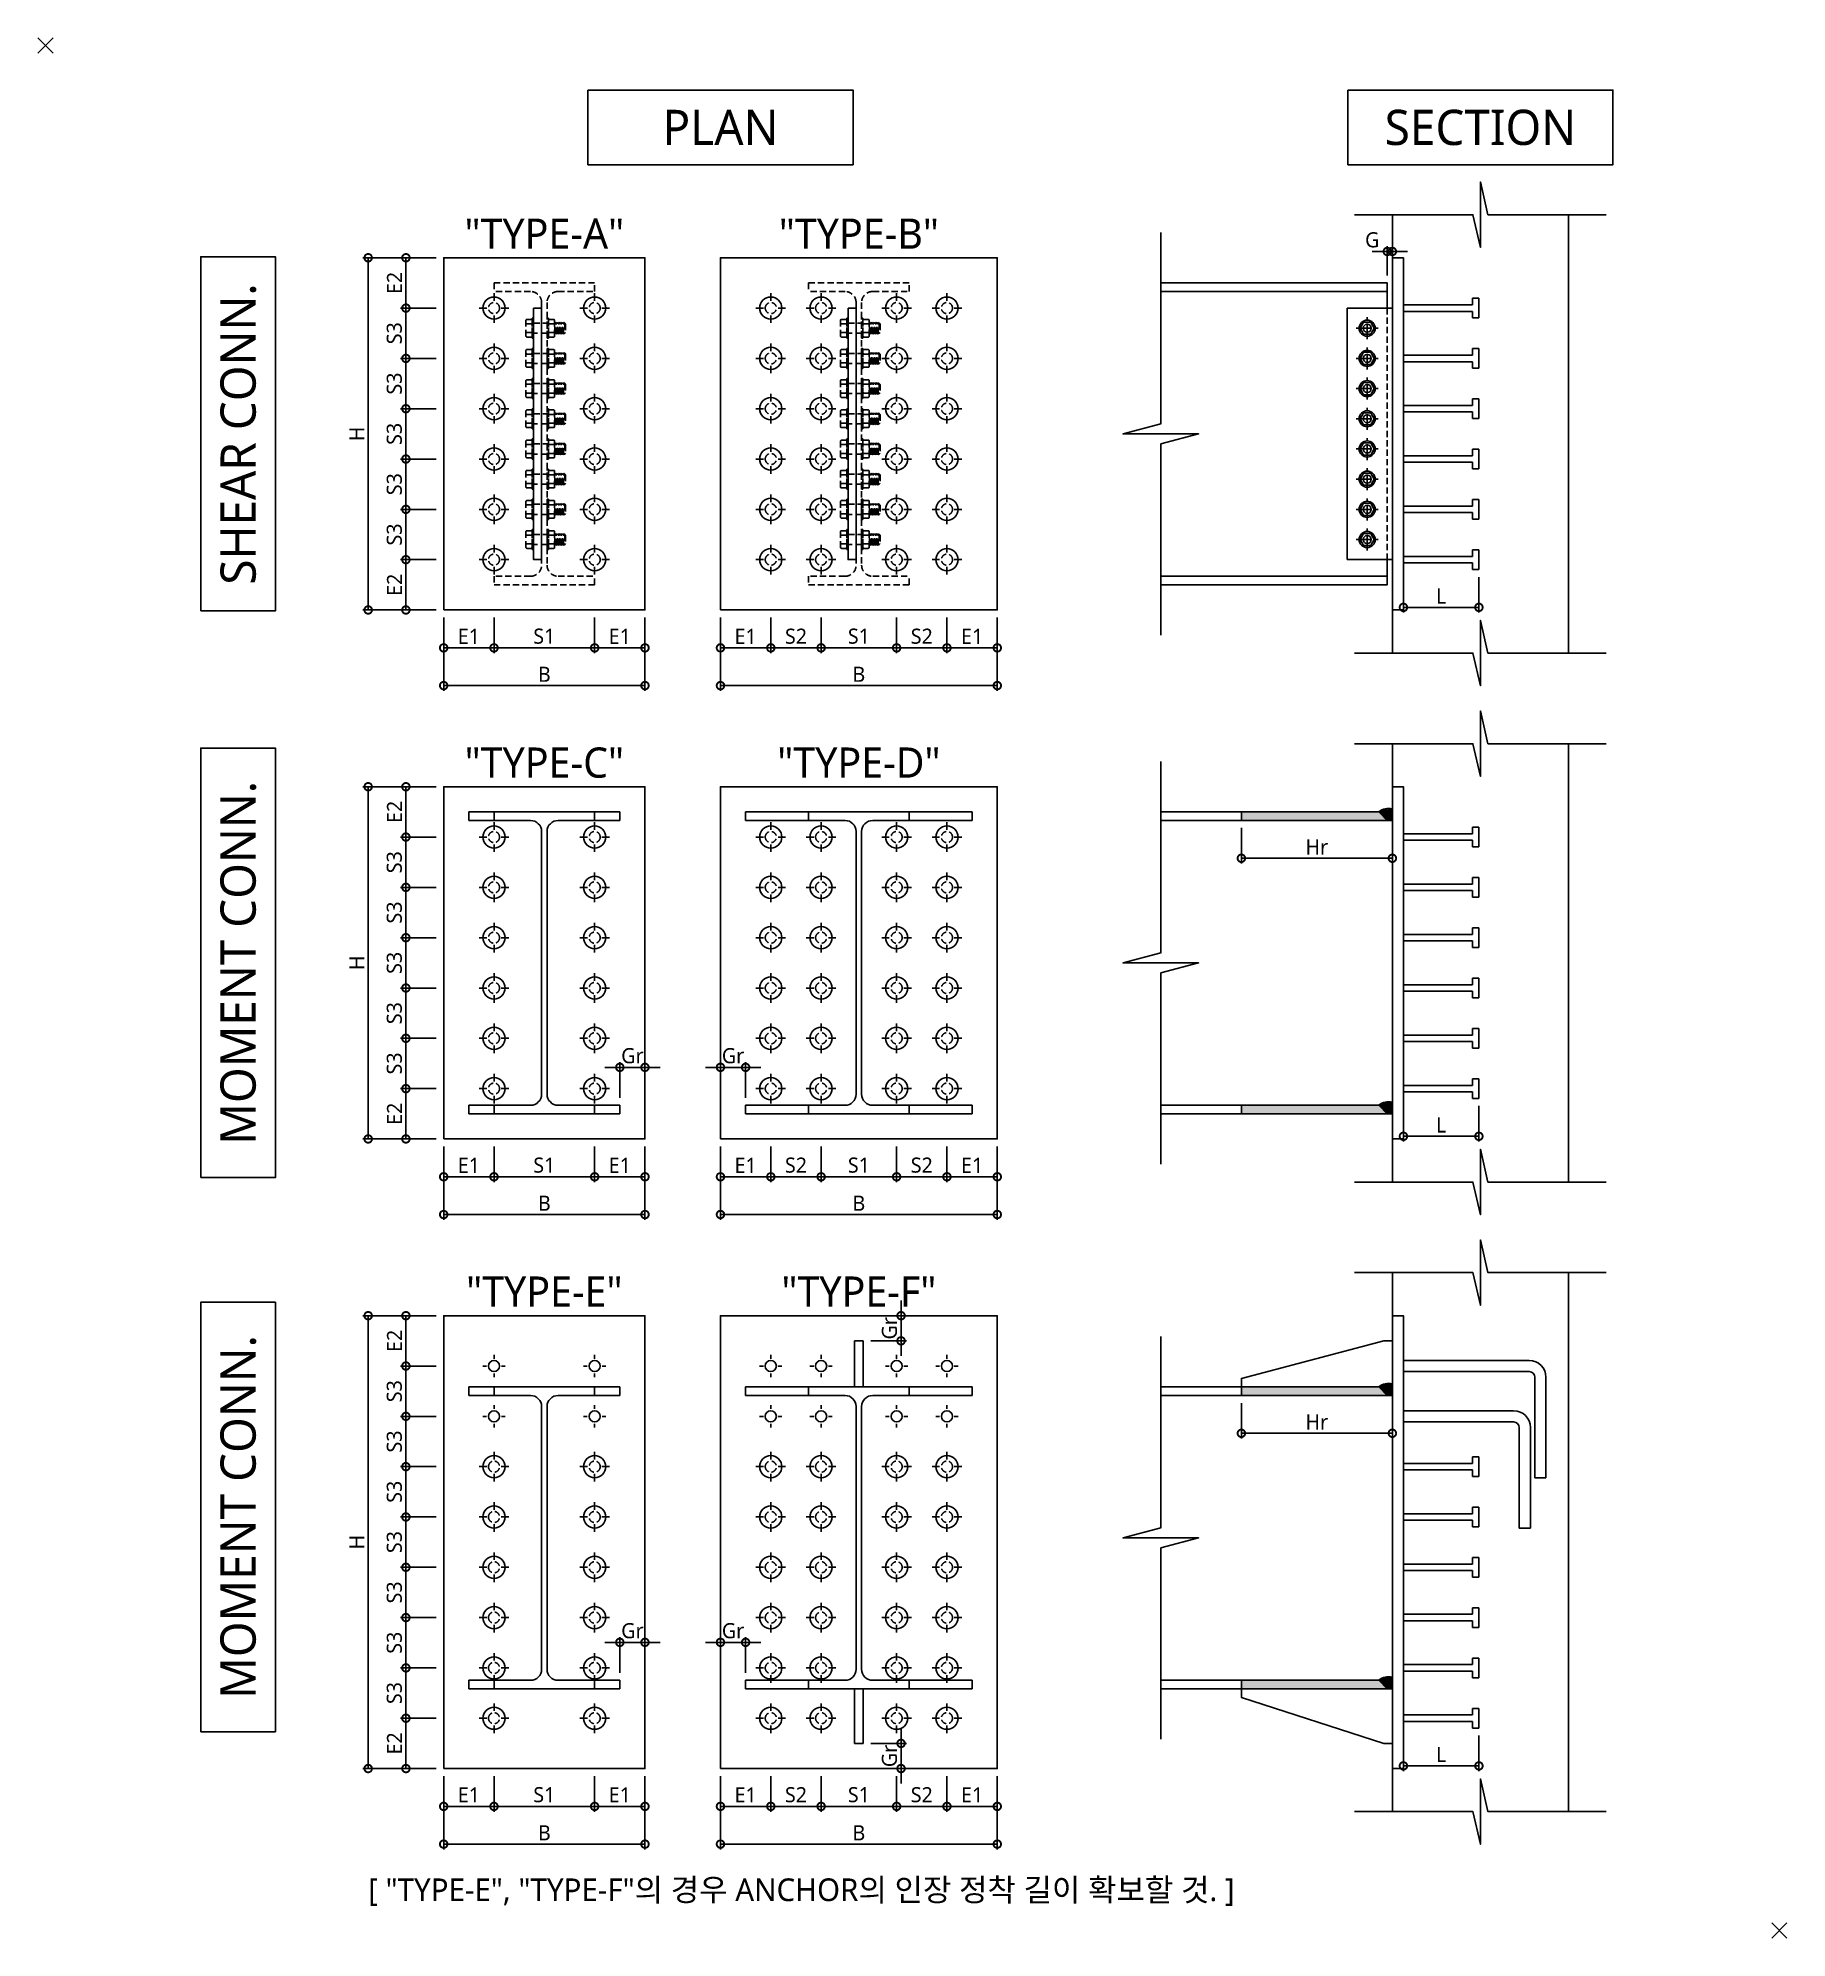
# Model space of a CAD drawing. Extents: x -444 to 3031, y -6961 to -3185.
import ezdxf
from ezdxf.enums import TextEntityAlignment as Align

# ---------------------------------------------------------------- set-up
doc = ezdxf.new("R2010")
doc.units = 0
doc.header["$LTSCALE"] = 50
doc.header["$MEASUREMENT"] = 0
doc.header["$PDMODE"] = 3
doc.header["$PDSIZE"] = 15
doc.linetypes.add('HIDDEN', pattern=[0.375, 0.25, -0.125])
doc.linetypes.add('PHANTOM2', pattern=[1.25, 0.625, -0.125, 0.125, -0.125, 0.125, -0.125])
for name, color, linetype in [('Anchor', 6, 'Continuous'), ('Bracket', 2, 'Continuous'), ('Dim', 1, 'Continuous'), ('Dummy', 252, 'Continuous'), ('Hatch', 251, 'Continuous'), ('Hidden', 252, 'HIDDEN'), ('Plate', 3, 'Continuous'), ('Stud', 2, 'Continuous'), ('Text', 7, 'Continuous'), ('Welding', 2, 'Continuous')]:
    doc.layers.add(name, color=color, linetype=linetype)
doc.styles.add('맑은고딕', font='malgun.ttf')
doc.dimstyles.new('EmbedPlate', dxfattribs={"dimscale": 30, "dimtxt": 1, "dimasz": 1, "dimexe": 0.35, "dimexo": 0.5, "dimgap": 0.25, "dimtad": 1, "dimdec": 0, "dimzin": 0, "dimdsep": 46, "dimtxsty": '맑은고딕', "dimblk": 'DOTSMALL', "dimcen": 0, "dimadec": 0, "dimazin": 0, "dimtfac": 1, "dimtdec": 0, "dimtix": 1, "dimtmove": 2, "dimatfit": 3, "dimfxl": 0, "dimtolj": 1, "dimtzin": 0, "dimarcsym": 0})

msp = doc.modelspace()

# ---------------------------------------------------------------- texts
at = {"layer": 'Text', "style": '맑은고딕'}
for s, p in [('PLAN', (912, -3362.7)), ('SECTION', (2422, -3362.7))]:
    msp.add_text(s, height=70, dxfattribs=at).set_placement(p, align=Align.MIDDLE_CENTER)
for s, p in [('"TYPE-A"', (562, -3621.8)), ('"TYPE-B"', (1187, -3621.8)), ('"TYPE-C"', (562, -4673.1)), ('"TYPE-D"', (1187, -4673.1)), ('"TYPE-E"', (562, -5724.4)), ('"TYPE-F"', (1187, -5724.4))]:
    msp.add_text(s, height=60, dxfattribs=at).set_placement(p, align=Align.BOTTOM_CENTER)
for s, p in [('SHEAR CONN.', (-46.5, -3972.1)), ('MOMENT CONN.', (-46.5, -5023.1)), ('MOMENT CONN.', (-46.5, -6124.4))]:
    msp.add_text(s, height=70, rotation=90, dxfattribs=at).set_placement(p, align=Align.MIDDLE_CENTER)
msp.add_text('[ "TYPE-E", "TYPE-F"의 경우 ANCHOR의 인장 정착 길이 확보할 것. ]', height=45, dxfattribs=at).set_placement((212, -6865.3), align=Align.MIDDLE_LEFT)

# ---------------------------------------------------------------- blocks, each defined once
blk = doc.blocks.new('_DotSmall')
at = {"color": 0, "linetype": 'ByBlock', "const_width": 0.5}
blk.add_lwpolyline([(-0.0625, 0, 1), (0.0625, 0, 1)], format="xyb", close=True, dxfattribs=at)
blk = doc.blocks.new('*D11')
at = {"layer": 'Dim', "color": 0, "lineweight": -2}
for p, q in [((462, -4336.8), (462, -4407.6)), ((662, -4336.8), (662, -4407.6)), ((462, -4397.1), (662, -4397.1))]:
    blk.add_line(p, q, dxfattribs=at)
at = {"layer": 'Dim', "color": 0, "lineweight": -2, "xscale": 30, "yscale": 30, "zscale": 30, "rotation": 180}
blk.add_blockref('_DotSmall', (462, -4397.1), dxfattribs=at)
at = {"layer": 'Dim', "color": 0, "lineweight": -2, "xscale": 30, "yscale": 30, "zscale": 30}
blk.add_blockref('_DotSmall', (662, -4397.1), dxfattribs=at)
at = {"layer": 'Dim', "color": 0, "insert": (562, -4374), "char_height": 30, "attachment_point": 5, "style": '맑은고딕'}
blk.add_mtext('\\A1;S1', dxfattribs=at)
blk = doc.blocks.new('*D13')
at = {"layer": 'Dim', "color": 0, "lineweight": -2}
for p, q in [((1112, -4336.8), (1112, -4407.6)), ((1262, -4336.8), (1262, -4407.6)), ((1112, -4397.1), (1262, -4397.1))]:
    blk.add_line(p, q, dxfattribs=at)
at = {"layer": 'Dim', "color": 0, "lineweight": -2, "xscale": 30, "yscale": 30, "zscale": 30, "rotation": 180}
blk.add_blockref('_DotSmall', (1112, -4397.1), dxfattribs=at)
at = {"layer": 'Dim', "color": 0, "lineweight": -2, "xscale": 30, "yscale": 30, "zscale": 30}
blk.add_blockref('_DotSmall', (1262, -4397.1), dxfattribs=at)
at = {"layer": 'Dim', "color": 0, "insert": (1187, -4374), "char_height": 30, "attachment_point": 5, "style": '맑은고딕'}
blk.add_mtext('\\A1;S1', dxfattribs=at)
blk = doc.blocks.new('*D14')
at = {"layer": 'Dim', "color": 0, "lineweight": -2}
for p, q in [((1012, -4336.8), (1012, -4407.6)), ((1112, -4336.8), (1112, -4407.6)), ((1012, -4397.1), (1112, -4397.1))]:
    blk.add_line(p, q, dxfattribs=at)
at = {"layer": 'Dim', "color": 0, "lineweight": -2, "xscale": 30, "yscale": 30, "zscale": 30, "rotation": 180}
blk.add_blockref('_DotSmall', (1012, -4397.1), dxfattribs=at)
at = {"layer": 'Dim', "color": 0, "lineweight": -2, "xscale": 30, "yscale": 30, "zscale": 30}
blk.add_blockref('_DotSmall', (1112, -4397.1), dxfattribs=at)
at = {"layer": 'Dim', "color": 0, "insert": (1062, -4374.1), "char_height": 30, "attachment_point": 5, "style": '맑은고딕'}
blk.add_mtext('\\A1;S2', dxfattribs=at)
blk = doc.blocks.new('*D15')
at = {"layer": 'Dim', "color": 0, "lineweight": -2}
for p, q in [((1262, -4336.8), (1262, -4407.6)), ((1362, -4336.8), (1362, -4407.6)), ((1262, -4397.1), (1362, -4397.1))]:
    blk.add_line(p, q, dxfattribs=at)
at = {"layer": 'Dim', "color": 0, "lineweight": -2, "xscale": 30, "yscale": 30, "zscale": 30, "rotation": 180}
blk.add_blockref('_DotSmall', (1262, -4397.1), dxfattribs=at)
at = {"layer": 'Dim', "color": 0, "lineweight": -2, "xscale": 30, "yscale": 30, "zscale": 30}
blk.add_blockref('_DotSmall', (1362, -4397.1), dxfattribs=at)
at = {"layer": 'Dim', "color": 0, "insert": (1312, -4374.1), "char_height": 30, "attachment_point": 5, "style": '맑은고딕'}
blk.add_mtext('\\A1;S2', dxfattribs=at)
blk = doc.blocks.new('*D16')
at = {"layer": 'Dim', "color": 0, "lineweight": -2}
for p, q in [((347, -4121.8), (276.5, -4121.8)), ((287, -4121.8), (287, -4221.8)), ((347, -4221.8), (276.5, -4221.8))]:
    blk.add_line(p, q, dxfattribs=at)
at = {"layer": 'Dim', "color": 0, "lineweight": -2, "xscale": 30, "yscale": 30, "zscale": 30}
for p, rotation in [((287, -4121.8), 90), ((287, -4221.8), 270)]:
    blk.add_blockref('_DotSmall', p, dxfattribs=dict(at, rotation=rotation))
at = {"layer": 'Dim', "color": 0, "insert": (264, -4171.8), "char_height": 30, "attachment_point": 5, "rotation": 90, "style": '맑은고딕'}
blk.add_mtext('\\A1;S3', dxfattribs=at)
blk = doc.blocks.new('*D17')
at = {"layer": 'Dim', "color": 0, "lineweight": -2}
for p, q in [((347, -4021.8), (276.5, -4021.8)), ((287, -4021.8), (287, -4121.8)), ((347, -4121.8), (276.5, -4121.8))]:
    blk.add_line(p, q, dxfattribs=at)
at = {"layer": 'Dim', "color": 0, "lineweight": -2, "xscale": 30, "yscale": 30, "zscale": 30}
for p, rotation in [((287, -4021.8), 90), ((287, -4121.8), 270)]:
    blk.add_blockref('_DotSmall', p, dxfattribs=dict(at, rotation=rotation))
at = {"layer": 'Dim', "color": 0, "insert": (264, -4071.8), "char_height": 30, "attachment_point": 5, "rotation": 90, "style": '맑은고딕'}
blk.add_mtext('\\A1;S3', dxfattribs=at)
blk = doc.blocks.new('*D18')
at = {"layer": 'Dim', "color": 0, "lineweight": -2}
for p, q in [((347, -3921.8), (276.5, -3921.8)), ((287, -3921.8), (287, -4021.8)), ((347, -4021.8), (276.5, -4021.8))]:
    blk.add_line(p, q, dxfattribs=at)
at = {"layer": 'Dim', "color": 0, "lineweight": -2, "xscale": 30, "yscale": 30, "zscale": 30}
for p, rotation in [((287, -3921.8), 90), ((287, -4021.8), 270)]:
    blk.add_blockref('_DotSmall', p, dxfattribs=dict(at, rotation=rotation))
at = {"layer": 'Dim', "color": 0, "insert": (264, -3971.8), "char_height": 30, "attachment_point": 5, "rotation": 90, "style": '맑은고딕'}
blk.add_mtext('\\A1;S3', dxfattribs=at)
blk = doc.blocks.new('*D19')
at = {"layer": 'Dim', "color": 0, "lineweight": -2}
for p, q in [((347, -3821.8), (276.5, -3821.8)), ((287, -3821.8), (287, -3921.8)), ((347, -3921.8), (276.5, -3921.8))]:
    blk.add_line(p, q, dxfattribs=at)
at = {"layer": 'Dim', "color": 0, "lineweight": -2, "xscale": 30, "yscale": 30, "zscale": 30}
for p, rotation in [((287, -3821.8), 90), ((287, -3921.8), 270)]:
    blk.add_blockref('_DotSmall', p, dxfattribs=dict(at, rotation=rotation))
at = {"layer": 'Dim', "color": 0, "insert": (264, -3871.8), "char_height": 30, "attachment_point": 5, "rotation": 90, "style": '맑은고딕'}
blk.add_mtext('\\A1;S3', dxfattribs=at)
blk = doc.blocks.new('*D20')
at = {"layer": 'Dim', "color": 0, "lineweight": -2}
for p, q in [((347, -3721.8), (276.5, -3721.8)), ((287, -3721.8), (287, -3821.8)), ((347, -3821.8), (276.5, -3821.8))]:
    blk.add_line(p, q, dxfattribs=at)
at = {"layer": 'Dim', "color": 0, "lineweight": -2, "xscale": 30, "yscale": 30, "zscale": 30}
for p, rotation in [((287, -3721.8), 90), ((287, -3821.8), 270)]:
    blk.add_blockref('_DotSmall', p, dxfattribs=dict(at, rotation=rotation))
at = {"layer": 'Dim', "color": 0, "insert": (264, -3771.8), "char_height": 30, "attachment_point": 5, "rotation": 90, "style": '맑은고딕'}
blk.add_mtext('\\A1;S3', dxfattribs=at)
blk = doc.blocks.new('*D21')
at = {"layer": 'Dim', "color": 0, "lineweight": -2}
for p, q in [((362, -4336.8), (362, -4482.6)), ((762, -4336.8), (762, -4482.6)), ((362, -4472.1), (762, -4472.1))]:
    blk.add_line(p, q, dxfattribs=at)
at = {"layer": 'Dim', "color": 0, "lineweight": -2, "xscale": 30, "yscale": 30, "zscale": 30, "rotation": 180}
blk.add_blockref('_DotSmall', (362, -4472.1), dxfattribs=at)
at = {"layer": 'Dim', "color": 0, "lineweight": -2, "xscale": 30, "yscale": 30, "zscale": 30}
blk.add_blockref('_DotSmall', (762, -4472.1), dxfattribs=at)
at = {"layer": 'Dim', "color": 0, "insert": (562, -4449.6), "char_height": 30, "attachment_point": 5, "style": '맑은고딕'}
blk.add_mtext('\\A1;B', dxfattribs=at)
blk = doc.blocks.new('*D22')
at = {"layer": 'Dim', "color": 0, "lineweight": -2}
for p, q in [((912, -4336.8), (912, -4482.6)), ((1462, -4336.8), (1462, -4482.6)), ((912, -4472.1), (1462, -4472.1))]:
    blk.add_line(p, q, dxfattribs=at)
at = {"layer": 'Dim', "color": 0, "lineweight": -2, "xscale": 30, "yscale": 30, "zscale": 30, "rotation": 180}
blk.add_blockref('_DotSmall', (912, -4472.1), dxfattribs=at)
at = {"layer": 'Dim', "color": 0, "lineweight": -2, "xscale": 30, "yscale": 30, "zscale": 30}
blk.add_blockref('_DotSmall', (1462, -4472.1), dxfattribs=at)
at = {"layer": 'Dim', "color": 0, "insert": (1187, -4449.6), "char_height": 30, "attachment_point": 5, "style": '맑은고딕'}
blk.add_mtext('\\A1;B', dxfattribs=at)
blk = doc.blocks.new('*D23')
at = {"layer": 'Dim', "color": 0, "lineweight": -2}
for p, q in [((347, -3621.8), (201.5, -3621.8)), ((212, -3621.8), (212, -4321.8)), ((347, -4321.8), (201.5, -4321.8))]:
    blk.add_line(p, q, dxfattribs=at)
at = {"layer": 'Dim', "color": 0, "lineweight": -2, "xscale": 30, "yscale": 30, "zscale": 30}
for p, rotation in [((212, -3621.8), 90), ((212, -4321.8), 270)]:
    blk.add_blockref('_DotSmall', p, dxfattribs=dict(at, rotation=rotation))
at = {"layer": 'Dim', "color": 0, "insert": (189.5, -3971.8), "char_height": 30, "attachment_point": 5, "rotation": 90, "style": '맑은고딕'}
blk.add_mtext('\\A1;H', dxfattribs=at)
blk = doc.blocks.new('*D24')
at = {"layer": 'Dim', "color": 0, "lineweight": -2}
for p, q in [((362, -4336.8), (362, -4407.6)), ((462, -4336.8), (462, -4407.6)), ((362, -4397.1), (462, -4397.1))]:
    blk.add_line(p, q, dxfattribs=at)
at = {"layer": 'Dim', "color": 0, "lineweight": -2, "xscale": 30, "yscale": 30, "zscale": 30, "rotation": 180}
blk.add_blockref('_DotSmall', (362, -4397.1), dxfattribs=at)
at = {"layer": 'Dim', "color": 0, "lineweight": -2, "xscale": 30, "yscale": 30, "zscale": 30}
blk.add_blockref('_DotSmall', (462, -4397.1), dxfattribs=at)
at = {"layer": 'Dim', "color": 0, "insert": (412, -4374.2), "char_height": 30, "attachment_point": 5, "style": '맑은고딕'}
blk.add_mtext('\\A1;E1', dxfattribs=at)
blk = doc.blocks.new('*D25')
at = {"layer": 'Dim', "color": 0, "lineweight": -2}
for p, q in [((662, -4336.8), (662, -4407.6)), ((762, -4336.8), (762, -4407.6)), ((662, -4397.1), (762, -4397.1))]:
    blk.add_line(p, q, dxfattribs=at)
at = {"layer": 'Dim', "color": 0, "lineweight": -2, "xscale": 30, "yscale": 30, "zscale": 30, "rotation": 180}
blk.add_blockref('_DotSmall', (662, -4397.1), dxfattribs=at)
at = {"layer": 'Dim', "color": 0, "lineweight": -2, "xscale": 30, "yscale": 30, "zscale": 30}
blk.add_blockref('_DotSmall', (762, -4397.1), dxfattribs=at)
at = {"layer": 'Dim', "color": 0, "insert": (712, -4374.2), "char_height": 30, "attachment_point": 5, "style": '맑은고딕'}
blk.add_mtext('\\A1;E1', dxfattribs=at)
blk = doc.blocks.new('*D26')
at = {"layer": 'Dim', "color": 0, "lineweight": -2}
for p, q in [((912, -4336.8), (912, -4407.6)), ((1012, -4336.8), (1012, -4407.6)), ((912, -4397.1), (1012, -4397.1))]:
    blk.add_line(p, q, dxfattribs=at)
at = {"layer": 'Dim', "color": 0, "lineweight": -2, "xscale": 30, "yscale": 30, "zscale": 30, "rotation": 180}
blk.add_blockref('_DotSmall', (912, -4397.1), dxfattribs=at)
at = {"layer": 'Dim', "color": 0, "lineweight": -2, "xscale": 30, "yscale": 30, "zscale": 30}
blk.add_blockref('_DotSmall', (1012, -4397.1), dxfattribs=at)
at = {"layer": 'Dim', "color": 0, "insert": (962, -4374.2), "char_height": 30, "attachment_point": 5, "style": '맑은고딕'}
blk.add_mtext('\\A1;E1', dxfattribs=at)
blk = doc.blocks.new('*D27')
at = {"layer": 'Dim', "color": 0, "lineweight": -2}
for p, q in [((1362, -4336.8), (1362, -4407.6)), ((1462, -4336.8), (1462, -4407.6)), ((1362, -4397.1), (1462, -4397.1))]:
    blk.add_line(p, q, dxfattribs=at)
at = {"layer": 'Dim', "color": 0, "lineweight": -2, "xscale": 30, "yscale": 30, "zscale": 30, "rotation": 180}
blk.add_blockref('_DotSmall', (1362, -4397.1), dxfattribs=at)
at = {"layer": 'Dim', "color": 0, "lineweight": -2, "xscale": 30, "yscale": 30, "zscale": 30}
blk.add_blockref('_DotSmall', (1462, -4397.1), dxfattribs=at)
at = {"layer": 'Dim', "color": 0, "insert": (1412, -4374.2), "char_height": 30, "attachment_point": 5, "style": '맑은고딕'}
blk.add_mtext('\\A1;E1', dxfattribs=at)
blk = doc.blocks.new('*D28')
at = {"layer": 'Dim', "color": 0, "lineweight": -2}
for p, q in [((347, -3621.8), (276.5, -3621.8)), ((287, -3621.8), (287, -3721.8)), ((347, -3721.8), (276.5, -3721.8))]:
    blk.add_line(p, q, dxfattribs=at)
at = {"layer": 'Dim', "color": 0, "lineweight": -2, "xscale": 30, "yscale": 30, "zscale": 30}
for p, rotation in [((287, -3621.8), 90), ((287, -3721.8), 270)]:
    blk.add_blockref('_DotSmall', p, dxfattribs=dict(at, rotation=rotation))
at = {"layer": 'Dim', "color": 0, "insert": (264.3, -3671.8), "char_height": 30, "attachment_point": 5, "rotation": 90, "style": '맑은고딕'}
blk.add_mtext('\\A1;E2', dxfattribs=at)
blk = doc.blocks.new('*D29')
at = {"layer": 'Dim', "color": 0, "lineweight": -2}
for p, q in [((347, -4221.8), (276.5, -4221.8)), ((287, -4221.8), (287, -4321.8)), ((347, -4321.8), (276.5, -4321.8))]:
    blk.add_line(p, q, dxfattribs=at)
at = {"layer": 'Dim', "color": 0, "lineweight": -2, "xscale": 30, "yscale": 30, "zscale": 30}
for p, rotation in [((287, -4221.8), 90), ((287, -4321.8), 270)]:
    blk.add_blockref('_DotSmall', p, dxfattribs=dict(at, rotation=rotation))
at = {"layer": 'Dim', "color": 0, "insert": (264.3, -4271.8), "char_height": 30, "attachment_point": 5, "rotation": 90, "style": '맑은고딕'}
blk.add_mtext('\\A1;E2', dxfattribs=at)
blk = doc.blocks.new('*D30')
at = {"layer": 'Dim', "color": 0, "lineweight": -2}
for p, q in [((347, -5724.4), (201.5, -5724.4)), ((212, -5724.4), (212, -6624.4)), ((347, -6624.4), (201.5, -6624.4))]:
    blk.add_line(p, q, dxfattribs=at)
at = {"layer": 'Dim', "color": 0, "lineweight": -2, "xscale": 30, "yscale": 30, "zscale": 30}
for p, rotation in [((212, -5724.4), 90), ((212, -6624.4), 270)]:
    blk.add_blockref('_DotSmall', p, dxfattribs=dict(at, rotation=rotation))
at = {"layer": 'Dim', "color": 0, "insert": (189.5, -6174.4), "char_height": 30, "attachment_point": 5, "rotation": 90, "style": '맑은고딕'}
blk.add_mtext('\\A1;H', dxfattribs=at)
blk = doc.blocks.new('*D31')
at = {"layer": 'Dim', "color": 0, "lineweight": -2}
for p, q in [((347, -6524.4), (276.5, -6524.4)), ((287, -6524.4), (287, -6624.4)), ((347, -6624.4), (276.5, -6624.4))]:
    blk.add_line(p, q, dxfattribs=at)
at = {"layer": 'Dim', "color": 0, "lineweight": -2, "xscale": 30, "yscale": 30, "zscale": 30}
for p, rotation in [((287, -6524.4), 90), ((287, -6624.4), 270)]:
    blk.add_blockref('_DotSmall', p, dxfattribs=dict(at, rotation=rotation))
at = {"layer": 'Dim', "color": 0, "insert": (264.3, -6574.4), "char_height": 30, "attachment_point": 5, "rotation": 90, "style": '맑은고딕'}
blk.add_mtext('\\A1;E2', dxfattribs=at)
blk = doc.blocks.new('*D32')
at = {"layer": 'Dim', "color": 0, "lineweight": -2}
for p, q in [((362, -6639.4), (362, -6785.1)), ((762, -6639.4), (762, -6785.1)), ((362, -6774.6), (762, -6774.6))]:
    blk.add_line(p, q, dxfattribs=at)
at = {"layer": 'Dim', "color": 0, "lineweight": -2, "xscale": 30, "yscale": 30, "zscale": 30, "rotation": 180}
blk.add_blockref('_DotSmall', (362, -6774.6), dxfattribs=at)
at = {"layer": 'Dim', "color": 0, "lineweight": -2, "xscale": 30, "yscale": 30, "zscale": 30}
blk.add_blockref('_DotSmall', (762, -6774.6), dxfattribs=at)
at = {"layer": 'Dim', "color": 0, "insert": (562, -6752.1), "char_height": 30, "attachment_point": 5, "style": '맑은고딕'}
blk.add_mtext('\\A1;B', dxfattribs=at)
blk = doc.blocks.new('*D33')
at = {"layer": 'Dim', "color": 0, "lineweight": -2}
for p, q in [((362, -6639.4), (362, -6710.1)), ((462, -6639.4), (462, -6710.1)), ((362, -6699.6), (462, -6699.6))]:
    blk.add_line(p, q, dxfattribs=at)
at = {"layer": 'Dim', "color": 0, "lineweight": -2, "xscale": 30, "yscale": 30, "zscale": 30, "rotation": 180}
blk.add_blockref('_DotSmall', (362, -6699.6), dxfattribs=at)
at = {"layer": 'Dim', "color": 0, "lineweight": -2, "xscale": 30, "yscale": 30, "zscale": 30}
blk.add_blockref('_DotSmall', (462, -6699.6), dxfattribs=at)
at = {"layer": 'Dim', "color": 0, "insert": (412, -6676.8), "char_height": 30, "attachment_point": 5, "style": '맑은고딕'}
blk.add_mtext('\\A1;E1', dxfattribs=at)
blk = doc.blocks.new('*D34')
at = {"layer": 'Dim', "color": 0, "lineweight": -2}
for p, q in [((462, -6639.4), (462, -6710.1)), ((662, -6639.4), (662, -6710.1)), ((462, -6699.6), (662, -6699.6))]:
    blk.add_line(p, q, dxfattribs=at)
at = {"layer": 'Dim', "color": 0, "lineweight": -2, "xscale": 30, "yscale": 30, "zscale": 30, "rotation": 180}
blk.add_blockref('_DotSmall', (462, -6699.6), dxfattribs=at)
at = {"layer": 'Dim', "color": 0, "lineweight": -2, "xscale": 30, "yscale": 30, "zscale": 30}
blk.add_blockref('_DotSmall', (662, -6699.6), dxfattribs=at)
at = {"layer": 'Dim', "color": 0, "insert": (562, -6676.5), "char_height": 30, "attachment_point": 5, "style": '맑은고딕'}
blk.add_mtext('\\A1;S1', dxfattribs=at)
blk = doc.blocks.new('*D35')
at = {"layer": 'Dim', "color": 0, "lineweight": -2}
for p, q in [((662, -6639.4), (662, -6710.1)), ((762, -6639.4), (762, -6710.1)), ((662, -6699.6), (762, -6699.6))]:
    blk.add_line(p, q, dxfattribs=at)
at = {"layer": 'Dim', "color": 0, "lineweight": -2, "xscale": 30, "yscale": 30, "zscale": 30, "rotation": 180}
blk.add_blockref('_DotSmall', (662, -6699.6), dxfattribs=at)
at = {"layer": 'Dim', "color": 0, "lineweight": -2, "xscale": 30, "yscale": 30, "zscale": 30}
blk.add_blockref('_DotSmall', (762, -6699.6), dxfattribs=at)
at = {"layer": 'Dim', "color": 0, "insert": (712, -6676.8), "char_height": 30, "attachment_point": 5, "style": '맑은고딕'}
blk.add_mtext('\\A1;E1', dxfattribs=at)
blk = doc.blocks.new('*D36')
at = {"layer": 'Dim', "color": 0, "lineweight": -2}
for p, q in [((347, -5824.4), (276.5, -5824.4)), ((287, -5824.4), (287, -5924.4)), ((347, -5924.4), (276.5, -5924.4))]:
    blk.add_line(p, q, dxfattribs=at)
at = {"layer": 'Dim', "color": 0, "lineweight": -2, "xscale": 30, "yscale": 30, "zscale": 30}
for p, rotation in [((287, -5824.4), 90), ((287, -5924.4), 270)]:
    blk.add_blockref('_DotSmall', p, dxfattribs=dict(at, rotation=rotation))
at = {"layer": 'Dim', "color": 0, "insert": (264, -5874.4), "char_height": 30, "attachment_point": 5, "rotation": 90, "style": '맑은고딕'}
blk.add_mtext('\\A1;S3', dxfattribs=at)
blk = doc.blocks.new('*D37')
at = {"layer": 'Dim', "color": 0, "lineweight": -2}
for p, q in [((347, -5724.4), (276.5, -5724.4)), ((287, -5724.4), (287, -5824.4)), ((347, -5824.4), (276.5, -5824.4))]:
    blk.add_line(p, q, dxfattribs=at)
at = {"layer": 'Dim', "color": 0, "lineweight": -2, "xscale": 30, "yscale": 30, "zscale": 30}
for p, rotation in [((287, -5724.4), 90), ((287, -5824.4), 270)]:
    blk.add_blockref('_DotSmall', p, dxfattribs=dict(at, rotation=rotation))
at = {"layer": 'Dim', "color": 0, "insert": (264.3, -5774.4), "char_height": 30, "attachment_point": 5, "rotation": 90, "style": '맑은고딕'}
blk.add_mtext('\\A1;E2', dxfattribs=at)
blk = doc.blocks.new('*D38')
at = {"layer": 'Dim', "color": 0, "lineweight": -2}
for p, q in [((347, -6224.4), (276.5, -6224.4)), ((287, -6224.4), (287, -6324.4)), ((347, -6324.4), (276.5, -6324.4))]:
    blk.add_line(p, q, dxfattribs=at)
at = {"layer": 'Dim', "color": 0, "lineweight": -2, "xscale": 30, "yscale": 30, "zscale": 30}
for p, rotation in [((287, -6224.4), 90), ((287, -6324.4), 270)]:
    blk.add_blockref('_DotSmall', p, dxfattribs=dict(at, rotation=rotation))
at = {"layer": 'Dim', "color": 0, "insert": (264, -6274.4), "char_height": 30, "attachment_point": 5, "rotation": 90, "style": '맑은고딕'}
blk.add_mtext('\\A1;S3', dxfattribs=at)
blk = doc.blocks.new('*D39')
at = {"layer": 'Dim', "color": 0, "lineweight": -2}
for p, q in [((347, -6124.4), (276.5, -6124.4)), ((287, -6124.4), (287, -6224.4)), ((347, -6224.4), (276.5, -6224.4))]:
    blk.add_line(p, q, dxfattribs=at)
at = {"layer": 'Dim', "color": 0, "lineweight": -2, "xscale": 30, "yscale": 30, "zscale": 30}
for p, rotation in [((287, -6124.4), 90), ((287, -6224.4), 270)]:
    blk.add_blockref('_DotSmall', p, dxfattribs=dict(at, rotation=rotation))
at = {"layer": 'Dim', "color": 0, "insert": (264, -6174.4), "char_height": 30, "attachment_point": 5, "rotation": 90, "style": '맑은고딕'}
blk.add_mtext('\\A1;S3', dxfattribs=at)
blk = doc.blocks.new('*D40')
at = {"layer": 'Dim', "color": 0, "lineweight": -2}
for p, q in [((347, -6024.4), (276.5, -6024.4)), ((287, -6024.4), (287, -6124.4)), ((347, -6124.4), (276.5, -6124.4))]:
    blk.add_line(p, q, dxfattribs=at)
at = {"layer": 'Dim', "color": 0, "lineweight": -2, "xscale": 30, "yscale": 30, "zscale": 30}
for p, rotation in [((287, -6024.4), 90), ((287, -6124.4), 270)]:
    blk.add_blockref('_DotSmall', p, dxfattribs=dict(at, rotation=rotation))
at = {"layer": 'Dim', "color": 0, "insert": (264, -6074.4), "char_height": 30, "attachment_point": 5, "rotation": 90, "style": '맑은고딕'}
blk.add_mtext('\\A1;S3', dxfattribs=at)
blk = doc.blocks.new('*D44')
at = {"layer": 'Dim', "color": 0, "lineweight": -2}
for p, q in [((1012, -6639.4), (1012, -6710.1)), ((1112, -6639.4), (1112, -6710.1)), ((1012, -6699.6), (1112, -6699.6))]:
    blk.add_line(p, q, dxfattribs=at)
at = {"layer": 'Dim', "color": 0, "lineweight": -2, "xscale": 30, "yscale": 30, "zscale": 30, "rotation": 180}
blk.add_blockref('_DotSmall', (1012, -6699.6), dxfattribs=at)
at = {"layer": 'Dim', "color": 0, "lineweight": -2, "xscale": 30, "yscale": 30, "zscale": 30}
blk.add_blockref('_DotSmall', (1112, -6699.6), dxfattribs=at)
at = {"layer": 'Dim', "color": 0, "insert": (1062, -6676.6), "char_height": 30, "attachment_point": 5, "style": '맑은고딕'}
blk.add_mtext('\\A1;S2', dxfattribs=at)
blk = doc.blocks.new('*D45')
at = {"layer": 'Dim', "color": 0, "lineweight": -2}
for p, q in [((912, -6639.4), (912, -6785.1)), ((1462, -6639.4), (1462, -6785.1)), ((912, -6774.6), (1462, -6774.6))]:
    blk.add_line(p, q, dxfattribs=at)
at = {"layer": 'Dim', "color": 0, "lineweight": -2, "xscale": 30, "yscale": 30, "zscale": 30, "rotation": 180}
blk.add_blockref('_DotSmall', (912, -6774.6), dxfattribs=at)
at = {"layer": 'Dim', "color": 0, "lineweight": -2, "xscale": 30, "yscale": 30, "zscale": 30}
blk.add_blockref('_DotSmall', (1462, -6774.6), dxfattribs=at)
at = {"layer": 'Dim', "color": 0, "insert": (1187, -6752.1), "char_height": 30, "attachment_point": 5, "style": '맑은고딕'}
blk.add_mtext('\\A1;B', dxfattribs=at)
blk = doc.blocks.new('*D46')
at = {"layer": 'Dim', "color": 0, "lineweight": -2}
for p, q in [((912, -6639.4), (912, -6710.1)), ((1012, -6639.4), (1012, -6710.1)), ((912, -6699.6), (1012, -6699.6))]:
    blk.add_line(p, q, dxfattribs=at)
at = {"layer": 'Dim', "color": 0, "lineweight": -2, "xscale": 30, "yscale": 30, "zscale": 30, "rotation": 180}
blk.add_blockref('_DotSmall', (912, -6699.6), dxfattribs=at)
at = {"layer": 'Dim', "color": 0, "lineweight": -2, "xscale": 30, "yscale": 30, "zscale": 30}
blk.add_blockref('_DotSmall', (1012, -6699.6), dxfattribs=at)
at = {"layer": 'Dim', "color": 0, "insert": (962, -6676.8), "char_height": 30, "attachment_point": 5, "style": '맑은고딕'}
blk.add_mtext('\\A1;E1', dxfattribs=at)
blk = doc.blocks.new('*D41')
at = {"layer": 'Dim', "color": 0, "lineweight": -2}
for p, q in [((1112, -6639.4), (1112, -6710.1)), ((1262, -6639.4), (1262, -6710.1)), ((1112, -6699.6), (1262, -6699.6))]:
    blk.add_line(p, q, dxfattribs=at)
at = {"layer": 'Dim', "color": 0, "lineweight": -2, "xscale": 30, "yscale": 30, "zscale": 30, "rotation": 180}
blk.add_blockref('_DotSmall', (1112, -6699.6), dxfattribs=at)
at = {"layer": 'Dim', "color": 0, "lineweight": -2, "xscale": 30, "yscale": 30, "zscale": 30}
blk.add_blockref('_DotSmall', (1262, -6699.6), dxfattribs=at)
at = {"layer": 'Dim', "color": 0, "insert": (1187, -6676.5), "char_height": 30, "attachment_point": 5, "style": '맑은고딕'}
blk.add_mtext('\\A1;S1', dxfattribs=at)
blk = doc.blocks.new('*D42')
at = {"layer": 'Dim', "color": 0, "lineweight": -2}
for p, q in [((1262, -6639.4), (1262, -6710.1)), ((1362, -6639.4), (1362, -6710.1)), ((1262, -6699.6), (1362, -6699.6))]:
    blk.add_line(p, q, dxfattribs=at)
at = {"layer": 'Dim', "color": 0, "lineweight": -2, "xscale": 30, "yscale": 30, "zscale": 30, "rotation": 180}
blk.add_blockref('_DotSmall', (1262, -6699.6), dxfattribs=at)
at = {"layer": 'Dim', "color": 0, "lineweight": -2, "xscale": 30, "yscale": 30, "zscale": 30}
blk.add_blockref('_DotSmall', (1362, -6699.6), dxfattribs=at)
at = {"layer": 'Dim', "color": 0, "insert": (1312, -6676.6), "char_height": 30, "attachment_point": 5, "style": '맑은고딕'}
blk.add_mtext('\\A1;S2', dxfattribs=at)
blk = doc.blocks.new('*D43')
at = {"layer": 'Dim', "color": 0, "lineweight": -2}
for p, q in [((1362, -6639.4), (1362, -6710.1)), ((1462, -6639.4), (1462, -6710.1)), ((1362, -6699.6), (1462, -6699.6))]:
    blk.add_line(p, q, dxfattribs=at)
at = {"layer": 'Dim', "color": 0, "lineweight": -2, "xscale": 30, "yscale": 30, "zscale": 30, "rotation": 180}
blk.add_blockref('_DotSmall', (1362, -6699.6), dxfattribs=at)
at = {"layer": 'Dim', "color": 0, "lineweight": -2, "xscale": 30, "yscale": 30, "zscale": 30}
blk.add_blockref('_DotSmall', (1462, -6699.6), dxfattribs=at)
at = {"layer": 'Dim', "color": 0, "insert": (1412, -6676.8), "char_height": 30, "attachment_point": 5, "style": '맑은고딕'}
blk.add_mtext('\\A1;E1', dxfattribs=at)
blk = doc.blocks.new('*D47')
at = {"layer": 'Dim', "color": 0, "lineweight": -2}
for p, q in [((2237, -3609.3), (2207, -3609.3)), ((2237, -3656.8), (2237, -3598.8)), ((2237, -3609.3), (2247, -3609.3)), ((2247, -3656.8), (2247, -3598.8)), ((2247, -3609.3), (2277, -3609.3))]:
    blk.add_line(p, q, dxfattribs=at)
at = {"layer": 'Dim', "color": 0, "lineweight": -2, "xscale": 30, "yscale": 30, "zscale": 30}
blk.add_blockref('_DotSmall', (2237, -3609.3), dxfattribs=at)
at = {"layer": 'Dim', "color": 0, "lineweight": -2, "xscale": 30, "yscale": 30, "zscale": 30, "rotation": 180}
blk.add_blockref('_DotSmall', (2247, -3609.3), dxfattribs=at)
at = {"layer": 'Dim', "color": 0, "insert": (2207, -3586.3), "char_height": 30, "attachment_point": 5, "style": '맑은고딕'}
blk.add_mtext('\\A1;G', dxfattribs=at)
blk = doc.blocks.new('*D48')
at = {"layer": 'Dim', "color": 0, "lineweight": -2}
for p, q in [((347, -6324.4), (276.5, -6324.4)), ((287, -6324.4), (287, -6424.4)), ((347, -6424.4), (276.5, -6424.4))]:
    blk.add_line(p, q, dxfattribs=at)
at = {"layer": 'Dim', "color": 0, "lineweight": -2, "xscale": 30, "yscale": 30, "zscale": 30}
for p, rotation in [((287, -6324.4), 90), ((287, -6424.4), 270)]:
    blk.add_blockref('_DotSmall', p, dxfattribs=dict(at, rotation=rotation))
at = {"layer": 'Dim', "color": 0, "insert": (264, -6374.4), "char_height": 30, "attachment_point": 5, "rotation": 90, "style": '맑은고딕'}
blk.add_mtext('\\A1;S3', dxfattribs=at)
blk = doc.blocks.new('*D49')
at = {"layer": 'Dim', "color": 0, "lineweight": -2}
for p, q in [((347, -5924.4), (276.5, -5924.4)), ((287, -5924.4), (287, -6024.4)), ((347, -6024.4), (276.5, -6024.4))]:
    blk.add_line(p, q, dxfattribs=at)
at = {"layer": 'Dim', "color": 0, "lineweight": -2, "xscale": 30, "yscale": 30, "zscale": 30}
for p, rotation in [((287, -5924.4), 90), ((287, -6024.4), 270)]:
    blk.add_blockref('_DotSmall', p, dxfattribs=dict(at, rotation=rotation))
at = {"layer": 'Dim', "color": 0, "insert": (264, -5974.4), "char_height": 30, "attachment_point": 5, "rotation": 90, "style": '맑은고딕'}
blk.add_mtext('\\A1;S3', dxfattribs=at)
blk = doc.blocks.new('*D50')
at = {"layer": 'Dim', "color": 0, "lineweight": -2}
for p, q in [((462, -5388.1), (462, -5458.8)), ((662, -5388.1), (662, -5458.8)), ((462, -5448.3), (662, -5448.3))]:
    blk.add_line(p, q, dxfattribs=at)
at = {"layer": 'Dim', "color": 0, "lineweight": -2, "xscale": 30, "yscale": 30, "zscale": 30, "rotation": 180}
blk.add_blockref('_DotSmall', (462, -5448.3), dxfattribs=at)
at = {"layer": 'Dim', "color": 0, "lineweight": -2, "xscale": 30, "yscale": 30, "zscale": 30}
blk.add_blockref('_DotSmall', (662, -5448.3), dxfattribs=at)
at = {"layer": 'Dim', "color": 0, "insert": (562, -5425.3), "char_height": 30, "attachment_point": 5, "style": '맑은고딕'}
blk.add_mtext('\\A1;S1', dxfattribs=at)
blk = doc.blocks.new('*D51')
at = {"layer": 'Dim', "color": 0, "lineweight": -2}
for p, q in [((1112, -5388.1), (1112, -5458.8)), ((1262, -5388.1), (1262, -5458.8)), ((1112, -5448.3), (1262, -5448.3))]:
    blk.add_line(p, q, dxfattribs=at)
at = {"layer": 'Dim', "color": 0, "lineweight": -2, "xscale": 30, "yscale": 30, "zscale": 30, "rotation": 180}
blk.add_blockref('_DotSmall', (1112, -5448.3), dxfattribs=at)
at = {"layer": 'Dim', "color": 0, "lineweight": -2, "xscale": 30, "yscale": 30, "zscale": 30}
blk.add_blockref('_DotSmall', (1262, -5448.3), dxfattribs=at)
at = {"layer": 'Dim', "color": 0, "insert": (1187, -5425.3), "char_height": 30, "attachment_point": 5, "style": '맑은고딕'}
blk.add_mtext('\\A1;S1', dxfattribs=at)
blk = doc.blocks.new('*D52')
at = {"layer": 'Dim', "color": 0, "lineweight": -2}
for p, q in [((1012, -5388.1), (1012, -5458.8)), ((1112, -5388.1), (1112, -5458.8)), ((1012, -5448.3), (1112, -5448.3))]:
    blk.add_line(p, q, dxfattribs=at)
at = {"layer": 'Dim', "color": 0, "lineweight": -2, "xscale": 30, "yscale": 30, "zscale": 30, "rotation": 180}
blk.add_blockref('_DotSmall', (1012, -5448.3), dxfattribs=at)
at = {"layer": 'Dim', "color": 0, "lineweight": -2, "xscale": 30, "yscale": 30, "zscale": 30}
blk.add_blockref('_DotSmall', (1112, -5448.3), dxfattribs=at)
at = {"layer": 'Dim', "color": 0, "insert": (1062, -5425.3), "char_height": 30, "attachment_point": 5, "style": '맑은고딕'}
blk.add_mtext('\\A1;S2', dxfattribs=at)
blk = doc.blocks.new('*D53')
at = {"layer": 'Dim', "color": 0, "lineweight": -2}
for p, q in [((1262, -5388.1), (1262, -5458.8)), ((1362, -5388.1), (1362, -5458.8)), ((1262, -5448.3), (1362, -5448.3))]:
    blk.add_line(p, q, dxfattribs=at)
at = {"layer": 'Dim', "color": 0, "lineweight": -2, "xscale": 30, "yscale": 30, "zscale": 30, "rotation": 180}
blk.add_blockref('_DotSmall', (1262, -5448.3), dxfattribs=at)
at = {"layer": 'Dim', "color": 0, "lineweight": -2, "xscale": 30, "yscale": 30, "zscale": 30}
blk.add_blockref('_DotSmall', (1362, -5448.3), dxfattribs=at)
at = {"layer": 'Dim', "color": 0, "insert": (1312, -5425.3), "char_height": 30, "attachment_point": 5, "style": '맑은고딕'}
blk.add_mtext('\\A1;S2', dxfattribs=at)
blk = doc.blocks.new('*D54')
at = {"layer": 'Dim', "color": 0, "lineweight": -2}
for p, q in [((347, -5173.1), (276.5, -5173.1)), ((287, -5173.1), (287, -5273.1)), ((347, -5273.1), (276.5, -5273.1))]:
    blk.add_line(p, q, dxfattribs=at)
at = {"layer": 'Dim', "color": 0, "lineweight": -2, "xscale": 30, "yscale": 30, "zscale": 30}
for p, rotation in [((287, -5173.1), 90), ((287, -5273.1), 270)]:
    blk.add_blockref('_DotSmall', p, dxfattribs=dict(at, rotation=rotation))
at = {"layer": 'Dim', "color": 0, "insert": (264, -5223.1), "char_height": 30, "attachment_point": 5, "rotation": 90, "style": '맑은고딕'}
blk.add_mtext('\\A1;S3', dxfattribs=at)
blk = doc.blocks.new('*D55')
at = {"layer": 'Dim', "color": 0, "lineweight": -2}
for p, q in [((347, -5073.1), (276.5, -5073.1)), ((287, -5073.1), (287, -5173.1)), ((347, -5173.1), (276.5, -5173.1))]:
    blk.add_line(p, q, dxfattribs=at)
at = {"layer": 'Dim', "color": 0, "lineweight": -2, "xscale": 30, "yscale": 30, "zscale": 30}
for p, rotation in [((287, -5073.1), 90), ((287, -5173.1), 270)]:
    blk.add_blockref('_DotSmall', p, dxfattribs=dict(at, rotation=rotation))
at = {"layer": 'Dim', "color": 0, "insert": (264, -5123.1), "char_height": 30, "attachment_point": 5, "rotation": 90, "style": '맑은고딕'}
blk.add_mtext('\\A1;S3', dxfattribs=at)
blk = doc.blocks.new('*D56')
at = {"layer": 'Dim', "color": 0, "lineweight": -2}
for p, q in [((347, -4973.1), (276.5, -4973.1)), ((287, -4973.1), (287, -5073.1)), ((347, -5073.1), (276.5, -5073.1))]:
    blk.add_line(p, q, dxfattribs=at)
at = {"layer": 'Dim', "color": 0, "lineweight": -2, "xscale": 30, "yscale": 30, "zscale": 30}
for p, rotation in [((287, -4973.1), 90), ((287, -5073.1), 270)]:
    blk.add_blockref('_DotSmall', p, dxfattribs=dict(at, rotation=rotation))
at = {"layer": 'Dim', "color": 0, "insert": (264, -5023.1), "char_height": 30, "attachment_point": 5, "rotation": 90, "style": '맑은고딕'}
blk.add_mtext('\\A1;S3', dxfattribs=at)
blk = doc.blocks.new('*D57')
at = {"layer": 'Dim', "color": 0, "lineweight": -2}
for p, q in [((347, -4873.1), (276.5, -4873.1)), ((287, -4873.1), (287, -4973.1)), ((347, -4973.1), (276.5, -4973.1))]:
    blk.add_line(p, q, dxfattribs=at)
at = {"layer": 'Dim', "color": 0, "lineweight": -2, "xscale": 30, "yscale": 30, "zscale": 30}
for p, rotation in [((287, -4873.1), 90), ((287, -4973.1), 270)]:
    blk.add_blockref('_DotSmall', p, dxfattribs=dict(at, rotation=rotation))
at = {"layer": 'Dim', "color": 0, "insert": (264, -4923.1), "char_height": 30, "attachment_point": 5, "rotation": 90, "style": '맑은고딕'}
blk.add_mtext('\\A1;S3', dxfattribs=at)
blk = doc.blocks.new('*D58')
at = {"layer": 'Dim', "color": 0, "lineweight": -2}
for p, q in [((347, -4773.1), (276.5, -4773.1)), ((287, -4773.1), (287, -4873.1)), ((347, -4873.1), (276.5, -4873.1))]:
    blk.add_line(p, q, dxfattribs=at)
at = {"layer": 'Dim', "color": 0, "lineweight": -2, "xscale": 30, "yscale": 30, "zscale": 30}
for p, rotation in [((287, -4773.1), 90), ((287, -4873.1), 270)]:
    blk.add_blockref('_DotSmall', p, dxfattribs=dict(at, rotation=rotation))
at = {"layer": 'Dim', "color": 0, "insert": (264, -4823.1), "char_height": 30, "attachment_point": 5, "rotation": 90, "style": '맑은고딕'}
blk.add_mtext('\\A1;S3', dxfattribs=at)
blk = doc.blocks.new('*D59')
at = {"layer": 'Dim', "color": 0, "lineweight": -2}
for p, q in [((362, -5388.1), (362, -5533.8)), ((762, -5388.1), (762, -5533.8)), ((362, -5523.3), (762, -5523.3))]:
    blk.add_line(p, q, dxfattribs=at)
at = {"layer": 'Dim', "color": 0, "lineweight": -2, "xscale": 30, "yscale": 30, "zscale": 30, "rotation": 180}
blk.add_blockref('_DotSmall', (362, -5523.3), dxfattribs=at)
at = {"layer": 'Dim', "color": 0, "lineweight": -2, "xscale": 30, "yscale": 30, "zscale": 30}
blk.add_blockref('_DotSmall', (762, -5523.3), dxfattribs=at)
at = {"layer": 'Dim', "color": 0, "insert": (562, -5500.8), "char_height": 30, "attachment_point": 5, "style": '맑은고딕'}
blk.add_mtext('\\A1;B', dxfattribs=at)
blk = doc.blocks.new('*D60')
at = {"layer": 'Dim', "color": 0, "lineweight": -2}
for p, q in [((912, -5388.1), (912, -5533.8)), ((1462, -5388.1), (1462, -5533.8)), ((912, -5523.3), (1462, -5523.3))]:
    blk.add_line(p, q, dxfattribs=at)
at = {"layer": 'Dim', "color": 0, "lineweight": -2, "xscale": 30, "yscale": 30, "zscale": 30, "rotation": 180}
blk.add_blockref('_DotSmall', (912, -5523.3), dxfattribs=at)
at = {"layer": 'Dim', "color": 0, "lineweight": -2, "xscale": 30, "yscale": 30, "zscale": 30}
blk.add_blockref('_DotSmall', (1462, -5523.3), dxfattribs=at)
at = {"layer": 'Dim', "color": 0, "insert": (1187, -5500.8), "char_height": 30, "attachment_point": 5, "style": '맑은고딕'}
blk.add_mtext('\\A1;B', dxfattribs=at)
blk = doc.blocks.new('*D61')
at = {"layer": 'Dim', "color": 0, "lineweight": -2}
for p, q in [((347, -4673.1), (201.5, -4673.1)), ((212, -4673.1), (212, -5373.1)), ((347, -5373.1), (201.5, -5373.1))]:
    blk.add_line(p, q, dxfattribs=at)
at = {"layer": 'Dim', "color": 0, "lineweight": -2, "xscale": 30, "yscale": 30, "zscale": 30}
for p, rotation in [((212, -4673.1), 90), ((212, -5373.1), 270)]:
    blk.add_blockref('_DotSmall', p, dxfattribs=dict(at, rotation=rotation))
at = {"layer": 'Dim', "color": 0, "insert": (189.5, -5023.1), "char_height": 30, "attachment_point": 5, "rotation": 90, "style": '맑은고딕'}
blk.add_mtext('\\A1;H', dxfattribs=at)
blk = doc.blocks.new('*D62')
at = {"layer": 'Dim', "color": 0, "lineweight": -2}
for p, q in [((362, -5388.1), (362, -5458.8)), ((462, -5388.1), (462, -5458.8)), ((362, -5448.3), (462, -5448.3))]:
    blk.add_line(p, q, dxfattribs=at)
at = {"layer": 'Dim', "color": 0, "lineweight": -2, "xscale": 30, "yscale": 30, "zscale": 30, "rotation": 180}
blk.add_blockref('_DotSmall', (362, -5448.3), dxfattribs=at)
at = {"layer": 'Dim', "color": 0, "lineweight": -2, "xscale": 30, "yscale": 30, "zscale": 30}
blk.add_blockref('_DotSmall', (462, -5448.3), dxfattribs=at)
at = {"layer": 'Dim', "color": 0, "insert": (412, -5425.5), "char_height": 30, "attachment_point": 5, "style": '맑은고딕'}
blk.add_mtext('\\A1;E1', dxfattribs=at)
blk = doc.blocks.new('*D63')
at = {"layer": 'Dim', "color": 0, "lineweight": -2}
for p, q in [((662, -5388.1), (662, -5458.8)), ((762, -5388.1), (762, -5458.8)), ((662, -5448.3), (762, -5448.3))]:
    blk.add_line(p, q, dxfattribs=at)
at = {"layer": 'Dim', "color": 0, "lineweight": -2, "xscale": 30, "yscale": 30, "zscale": 30, "rotation": 180}
blk.add_blockref('_DotSmall', (662, -5448.3), dxfattribs=at)
at = {"layer": 'Dim', "color": 0, "lineweight": -2, "xscale": 30, "yscale": 30, "zscale": 30}
blk.add_blockref('_DotSmall', (762, -5448.3), dxfattribs=at)
at = {"layer": 'Dim', "color": 0, "insert": (712, -5425.5), "char_height": 30, "attachment_point": 5, "style": '맑은고딕'}
blk.add_mtext('\\A1;E1', dxfattribs=at)
blk = doc.blocks.new('*D64')
at = {"layer": 'Dim', "color": 0, "lineweight": -2}
for p, q in [((912, -5388.1), (912, -5458.8)), ((1012, -5388.1), (1012, -5458.8)), ((912, -5448.3), (1012, -5448.3))]:
    blk.add_line(p, q, dxfattribs=at)
at = {"layer": 'Dim', "color": 0, "lineweight": -2, "xscale": 30, "yscale": 30, "zscale": 30, "rotation": 180}
blk.add_blockref('_DotSmall', (912, -5448.3), dxfattribs=at)
at = {"layer": 'Dim', "color": 0, "lineweight": -2, "xscale": 30, "yscale": 30, "zscale": 30}
blk.add_blockref('_DotSmall', (1012, -5448.3), dxfattribs=at)
at = {"layer": 'Dim', "color": 0, "insert": (962, -5425.5), "char_height": 30, "attachment_point": 5, "style": '맑은고딕'}
blk.add_mtext('\\A1;E1', dxfattribs=at)
blk = doc.blocks.new('*D65')
at = {"layer": 'Dim', "color": 0, "lineweight": -2}
for p, q in [((1362, -5388.1), (1362, -5458.8)), ((1462, -5388.1), (1462, -5458.8)), ((1362, -5448.3), (1462, -5448.3))]:
    blk.add_line(p, q, dxfattribs=at)
at = {"layer": 'Dim', "color": 0, "lineweight": -2, "xscale": 30, "yscale": 30, "zscale": 30, "rotation": 180}
blk.add_blockref('_DotSmall', (1362, -5448.3), dxfattribs=at)
at = {"layer": 'Dim', "color": 0, "lineweight": -2, "xscale": 30, "yscale": 30, "zscale": 30}
blk.add_blockref('_DotSmall', (1462, -5448.3), dxfattribs=at)
at = {"layer": 'Dim', "color": 0, "insert": (1412, -5425.5), "char_height": 30, "attachment_point": 5, "style": '맑은고딕'}
blk.add_mtext('\\A1;E1', dxfattribs=at)
blk = doc.blocks.new('*D66')
at = {"layer": 'Dim', "color": 0, "lineweight": -2}
for p, q in [((347, -4673.1), (276.5, -4673.1)), ((287, -4673.1), (287, -4773.1)), ((347, -4773.1), (276.5, -4773.1))]:
    blk.add_line(p, q, dxfattribs=at)
at = {"layer": 'Dim', "color": 0, "lineweight": -2, "xscale": 30, "yscale": 30, "zscale": 30}
for p, rotation in [((287, -4673.1), 90), ((287, -4773.1), 270)]:
    blk.add_blockref('_DotSmall', p, dxfattribs=dict(at, rotation=rotation))
at = {"layer": 'Dim', "color": 0, "insert": (264.3, -4723.1), "char_height": 30, "attachment_point": 5, "rotation": 90, "style": '맑은고딕'}
blk.add_mtext('\\A1;E2', dxfattribs=at)
blk = doc.blocks.new('*D67')
at = {"layer": 'Dim', "color": 0, "lineweight": -2}
for p, q in [((347, -5273.1), (276.5, -5273.1)), ((287, -5273.1), (287, -5373.1)), ((347, -5373.1), (276.5, -5373.1))]:
    blk.add_line(p, q, dxfattribs=at)
at = {"layer": 'Dim', "color": 0, "lineweight": -2, "xscale": 30, "yscale": 30, "zscale": 30}
for p, rotation in [((287, -5273.1), 90), ((287, -5373.1), 270)]:
    blk.add_blockref('_DotSmall', p, dxfattribs=dict(at, rotation=rotation))
at = {"layer": 'Dim', "color": 0, "insert": (264.3, -5323.1), "char_height": 30, "attachment_point": 5, "rotation": 90, "style": '맑은고딕'}
blk.add_mtext('\\A1;E2', dxfattribs=at)
blk = doc.blocks.new('*U10')
at = {"color": 1}
for p, q in [((-22.2, 0), (-14.6, 0)), ((0, 22.2), (0, 14.6)), ((14.6, 0), (22.2, 0)), ((0, -14.6), (0, -22.2))]:
    blk.add_line(p, q, dxfattribs=at)
at = {"color": 0, "linetype": 'ByBlock'}
blk.add_circle((0, 0), 11.1, dxfattribs=at)
blk = doc.blocks.new('*U6')
for p, q in [((19.5, 150), (-19.5, 150)), ((-19.5, 137), (-19.5, 150)), ((-19.5, 137), (-6.5, 137)), ((-6.5, 137), (-6.5, 0)), ((6.5, 0), (6.5, 137)), ((19.5, 137), (6.5, 137)), ((19.5, 137), (19.5, 150)), ((-6.5, 0), (6.5, 0))]:
    blk.add_line(p, q)
blk = doc.blocks.new('*U2')
at = {"color": 1}
for p, q in [((-29.5, 0), (-14.5, 0)), ((0, 29.5), (0, 14.5)), ((14.5, 0), (29.5, 0)), ((0, -14.5), (0, -29.5))]:
    blk.add_line(p, q, dxfattribs=at)
blk.add_circle((0, 0), 22)
at = {"color": 2, "linetype": 'HIDDEN'}
blk.add_circle((0, 0), 11, dxfattribs=at)
blk = doc.blocks.new('*U8')
for p, q in [((-17.5, 31.4), (-17.5, 40.1)), ((15.6, 42), (-15.6, 42)), ((-8.8, 40.1), (-8.8, 31.4)), ((8.7, 40.1), (8.7, 31.4)), ((17.5, 40.1), (17.5, 31.4)), ((15.6, 29.5), (-15.6, 29.5)), ((-10, 0), (-10, 27)), ((10, 27), (10, 0)), ((-17.5, -13.1), (-17.5, -4.4)), ((15.6, -2.5), (-15.6, -2.5)), ((15.6, -15), (-15.6, -15)), ((-11.2, -17.5), (-10, -15)), ((-11.2, -17.5), (11.2, -18.2)), ((-11.2, -17.5), (-10, -20)), ((-11.2, -22.5), (-10, -20)), ((-11.2, -22.5), (11.2, -23.2)), ((-11.2, -22.5), (-10, -25)), ((-11.2, -27.5), (-10, -25)), ((-11.2, -27.5), (11.2, -28.2)), ((-11.2, -27.5), (-10, -30)), ((-11.2, -32.5), (-10, -30)), ((-11.2, -32.5), (11.2, -33.2)), ((-11.2, -32.5), (-10, -35)), ((-10, -15), (10, -15.7)), ((-10, -20), (10, -20.7)), ((-10, -25), (10, -25.7)), ((-10, -30), (10, -30.7)), ((10.2, -35), (-10, -35)), ((-8.2, -36.8), (-10, -35)), ((-8.8, -4.4), (-8.8, -13.1)), ((8.4, -36.8), (-8.2, -36.8)), ((10.2, -35), (8.4, -36.8)), ((8.7, -4.4), (8.7, -13.1)), ((10.4, -15), (10, -15.7)), ((11.2, -18.2), (10, -15.7)), ((11.2, -18.2), (10, -20.7)), ((11.2, -23.2), (10, -20.7)), ((11.2, -23.2), (10, -25.7)), ((11.2, -28.2), (10, -25.7)), ((11.2, -28.2), (10, -30.7)), ((11.2, -33.2), (10, -30.7)), ((11.2, -33.2), (10.2, -35)), ((17.5, -4.4), (17.5, -13.1))]:
    blk.add_line(p, q)
for points in [[(-20, 27), (20, 27), (20, 29.5), (-20, 29.5)], [(-20, 0), (20, 0), (20, -2.5), (-20, -2.5)]]:
    blk.add_lwpolyline(points, close=True)
for centre, radius, start, end in [((-15.6, 40.1), 1.88, 90, 180), ((-10.6, 40.1), 1.88, 0, 90), ((-6.9, 40.1), 1.87, 90, 180), ((6.9, 40.1), 1.87, 0, 90), ((10.6, 40.1), 1.88, 90, 180), ((15.6, 40.1), 1.88, 0, 90), ((-15.6, 31.4), 1.88, 180, 270), ((-10.6, 31.4), 1.88, 270, 0), ((-6.9, 31.4), 1.87, 180, 270), ((6.9, 31.4), 1.87, 270, 0), ((10.6, 31.4), 1.88, 180, 270), ((15.6, 31.4), 1.88, 270, 0), ((-15.6, -4.4), 1.88, 90, 180), ((-15.6, -13.1), 1.88, 180, 270), ((-10.6, -4.4), 1.88, 0, 90), ((-10.6, -13.1), 1.88, 270, 0), ((-6.9, -4.4), 1.87, 90, 180), ((-6.9, -13.1), 1.87, 180, 270), ((6.9, -4.4), 1.87, 0, 90), ((6.9, -13.1), 1.87, 270, 0), ((10.6, -4.4), 1.88, 90, 180), ((10.6, -13.1), 1.88, 180, 270), ((15.6, -4.4), 1.88, 0, 90), ((15.6, -13.1), 1.88, 270, 0)]:
    blk.add_arc(centre, radius, start, end)
blk = doc.blocks.new('*U4')
at = {"color": 1, "linetype": 'PHANTOM2'}
for p, q in [((-22, 0), (22, 0)), ((0, -22), (0, 22))]:
    blk.add_line(p, q, dxfattribs=at)
blk.add_lwpolyline([(14, 0), (7, 12.1), (-7, 12.1), (-14, 0), (-7, -12.1), (7, -12.1)], close=True)
blk.add_circle((0, 0), 16)
at = {"color": 2}
blk.add_circle((0, 0), 8, dxfattribs=at)
blk = doc.blocks.new('*D68')
at = {"layer": 'Dim', "color": 0, "lineweight": -2}
for p, q in [((912, -5230.8), (882, -5230.8)), ((912, -5291.1), (912, -5220.3)), ((912, -5230.8), (962, -5230.8)), ((962, -5291.1), (962, -5220.3)), ((962, -5230.8), (992, -5230.8))]:
    blk.add_line(p, q, dxfattribs=at)
at = {"layer": 'Dim', "color": 0, "lineweight": -2, "xscale": 30, "yscale": 30, "zscale": 30}
blk.add_blockref('_DotSmall', (912, -5230.8), dxfattribs=at)
at = {"layer": 'Dim', "color": 0, "lineweight": -2, "xscale": 30, "yscale": 30, "zscale": 30, "rotation": 180}
blk.add_blockref('_DotSmall', (962, -5230.8), dxfattribs=at)
at = {"layer": 'Dim', "color": 0, "insert": (937, -5207.8), "char_height": 30, "attachment_point": 5, "style": '맑은고딕'}
blk.add_mtext('\\A1;Gr', dxfattribs=at)
blk = doc.blocks.new('*D69')
at = {"layer": 'Dim', "color": 0, "lineweight": -2}
for p, q in [((712, -5230.8), (682, -5230.8)), ((712, -5291.1), (712, -5220.3)), ((762, -5230.8), (712, -5230.8)), ((762, -5291.1), (762, -5220.3)), ((762, -5230.8), (792, -5230.8))]:
    blk.add_line(p, q, dxfattribs=at)
at = {"layer": 'Dim', "color": 0, "lineweight": -2, "xscale": 30, "yscale": 30, "zscale": 30}
blk.add_blockref('_DotSmall', (712, -5230.8), dxfattribs=at)
at = {"layer": 'Dim', "color": 0, "lineweight": -2, "xscale": 30, "yscale": 30, "zscale": 30, "rotation": 180}
blk.add_blockref('_DotSmall', (762, -5230.8), dxfattribs=at)
at = {"layer": 'Dim', "color": 0, "insert": (737, -5207.8), "char_height": 30, "attachment_point": 5, "style": '맑은고딕'}
blk.add_mtext('\\A1;Gr', dxfattribs=at)
blk = doc.blocks.new('*D70')
at = {"layer": 'Dim', "color": 0, "lineweight": -2}
for p, q in [((1947, -4755.1), (1947, -4825.8)), ((2247, -4755.1), (2247, -4825.8)), ((1947, -4815.3), (2247, -4815.3))]:
    blk.add_line(p, q, dxfattribs=at)
at = {"layer": 'Dim', "color": 0, "lineweight": -2, "xscale": 30, "yscale": 30, "zscale": 30, "rotation": 180}
blk.add_blockref('_DotSmall', (1947, -4815.3), dxfattribs=at)
at = {"layer": 'Dim', "color": 0, "lineweight": -2, "xscale": 30, "yscale": 30, "zscale": 30}
blk.add_blockref('_DotSmall', (2247, -4815.3), dxfattribs=at)
at = {"layer": 'Dim', "color": 0, "insert": (2097, -4792.8), "char_height": 30, "attachment_point": 5, "style": '맑은고딕'}
blk.add_mtext('\\A1;Hr', dxfattribs=at)
blk = doc.blocks.new('*D71')
at = {"layer": 'Dim', "color": 0, "lineweight": -2}
for p, q in [((1947, -5897.9), (1947, -5968.6)), ((2247, -5897.9), (2247, -5968.6)), ((1947, -5958.1), (2247, -5958.1))]:
    blk.add_line(p, q, dxfattribs=at)
at = {"layer": 'Dim', "color": 0, "lineweight": -2, "xscale": 30, "yscale": 30, "zscale": 30, "rotation": 180}
blk.add_blockref('_DotSmall', (1947, -5958.1), dxfattribs=at)
at = {"layer": 'Dim', "color": 0, "lineweight": -2, "xscale": 30, "yscale": 30, "zscale": 30}
blk.add_blockref('_DotSmall', (2247, -5958.1), dxfattribs=at)
at = {"layer": 'Dim', "color": 0, "insert": (2097, -5935.6), "char_height": 30, "attachment_point": 5, "style": '맑은고딕'}
blk.add_mtext('\\A1;Hr', dxfattribs=at)
blk = doc.blocks.new('*D72')
at = {"layer": 'Dim', "color": 0, "lineweight": -2}
for p, q in [((912, -6373.6), (882, -6373.6)), ((912, -6433.9), (912, -6363.1)), ((912, -6373.6), (962, -6373.6)), ((962, -6433.9), (962, -6363.1)), ((962, -6373.6), (992, -6373.6))]:
    blk.add_line(p, q, dxfattribs=at)
at = {"layer": 'Dim', "color": 0, "lineweight": -2, "xscale": 30, "yscale": 30, "zscale": 30}
blk.add_blockref('_DotSmall', (912, -6373.6), dxfattribs=at)
at = {"layer": 'Dim', "color": 0, "lineweight": -2, "xscale": 30, "yscale": 30, "zscale": 30, "rotation": 180}
blk.add_blockref('_DotSmall', (962, -6373.6), dxfattribs=at)
at = {"layer": 'Dim', "color": 0, "insert": (937, -6350.6), "char_height": 30, "attachment_point": 5, "style": '맑은고딕'}
blk.add_mtext('\\A1;Gr', dxfattribs=at)
blk = doc.blocks.new('*D73')
at = {"layer": 'Dim', "color": 0, "lineweight": -2}
for p, q in [((712, -6373.6), (682, -6373.6)), ((712, -6433.9), (712, -6363.1)), ((762, -6373.6), (712, -6373.6)), ((762, -6433.9), (762, -6363.1)), ((762, -6373.6), (792, -6373.6))]:
    blk.add_line(p, q, dxfattribs=at)
at = {"layer": 'Dim', "color": 0, "lineweight": -2, "xscale": 30, "yscale": 30, "zscale": 30}
blk.add_blockref('_DotSmall', (712, -6373.6), dxfattribs=at)
at = {"layer": 'Dim', "color": 0, "lineweight": -2, "xscale": 30, "yscale": 30, "zscale": 30, "rotation": 180}
blk.add_blockref('_DotSmall', (762, -6373.6), dxfattribs=at)
at = {"layer": 'Dim', "color": 0, "insert": (737, -6350.6), "char_height": 30, "attachment_point": 5, "style": '맑은고딕'}
blk.add_mtext('\\A1;Gr', dxfattribs=at)
blk = doc.blocks.new('*D74')
at = {"layer": 'Dim', "color": 0, "lineweight": -2}
for p, q in [((2269, -6558.9), (2269, -6629.6)), ((2419, -6558.9), (2419, -6629.6)), ((2269, -6619.1), (2419, -6619.1))]:
    blk.add_line(p, q, dxfattribs=at)
at = {"layer": 'Dim', "color": 0, "lineweight": -2, "xscale": 30, "yscale": 30, "zscale": 30, "rotation": 180}
blk.add_blockref('_DotSmall', (2269, -6619.1), dxfattribs=at)
at = {"layer": 'Dim', "color": 0, "lineweight": -2, "xscale": 30, "yscale": 30, "zscale": 30}
blk.add_blockref('_DotSmall', (2419, -6619.1), dxfattribs=at)
at = {"layer": 'Dim', "color": 0, "insert": (2344, -6596.6), "char_height": 30, "attachment_point": 5, "style": '맑은고딕'}
blk.add_mtext('\\A1;L', dxfattribs=at)
blk = doc.blocks.new('*D75')
at = {"layer": 'Dim', "color": 0, "lineweight": -2}
for p, q in [((2269, -5307.6), (2269, -5378.3)), ((2419, -5307.6), (2419, -5378.3)), ((2269, -5367.8), (2419, -5367.8))]:
    blk.add_line(p, q, dxfattribs=at)
at = {"layer": 'Dim', "color": 0, "lineweight": -2, "xscale": 30, "yscale": 30, "zscale": 30, "rotation": 180}
blk.add_blockref('_DotSmall', (2269, -5367.8), dxfattribs=at)
at = {"layer": 'Dim', "color": 0, "lineweight": -2, "xscale": 30, "yscale": 30, "zscale": 30}
blk.add_blockref('_DotSmall', (2419, -5367.8), dxfattribs=at)
at = {"layer": 'Dim', "color": 0, "insert": (2344, -5345.3), "char_height": 30, "attachment_point": 5, "style": '맑은고딕'}
blk.add_mtext('\\A1;L', dxfattribs=at)
blk = doc.blocks.new('*D76')
at = {"layer": 'Dim', "color": 0, "lineweight": -2}
for p, q in [((2269, -4256.3), (2269, -4327.1)), ((2419, -4256.3), (2419, -4327.1)), ((2269, -4316.6), (2419, -4316.6))]:
    blk.add_line(p, q, dxfattribs=at)
at = {"layer": 'Dim', "color": 0, "lineweight": -2, "xscale": 30, "yscale": 30, "zscale": 30, "rotation": 180}
blk.add_blockref('_DotSmall', (2269, -4316.6), dxfattribs=at)
at = {"layer": 'Dim', "color": 0, "lineweight": -2, "xscale": 30, "yscale": 30, "zscale": 30}
blk.add_blockref('_DotSmall', (2419, -4316.6), dxfattribs=at)
at = {"layer": 'Dim', "color": 0, "insert": (2344, -4294.1), "char_height": 30, "attachment_point": 5, "style": '맑은고딕'}
blk.add_mtext('\\A1;L', dxfattribs=at)
blk = doc.blocks.new('*D77')
at = {"layer": 'Dim', "color": 0, "lineweight": -2}
for p, q in [((347, -6424.4), (276.5, -6424.4)), ((287, -6424.4), (287, -6524.4)), ((347, -6524.4), (276.5, -6524.4))]:
    blk.add_line(p, q, dxfattribs=at)
at = {"layer": 'Dim', "color": 0, "lineweight": -2, "xscale": 30, "yscale": 30, "zscale": 30}
for p, rotation in [((287, -6424.4), 90), ((287, -6524.4), 270)]:
    blk.add_blockref('_DotSmall', p, dxfattribs=dict(at, rotation=rotation))
at = {"layer": 'Dim', "color": 0, "insert": (264, -6474.4), "char_height": 30, "attachment_point": 5, "rotation": 90, "style": '맑은고딕'}
blk.add_mtext('\\A1;S3', dxfattribs=at)
blk = doc.blocks.new('*D78')
at = {"layer": 'Dim', "color": 0, "lineweight": -2}
for p, q in [((1270.8, -5724.4), (1270.8, -5694.4)), ((1210.5, -5724.4), (1281.3, -5724.4)), ((1270.8, -5724.4), (1270.8, -5774.4)), ((1210.5, -5774.4), (1281.3, -5774.4)), ((1270.8, -5774.4), (1270.8, -5804.4))]:
    blk.add_line(p, q, dxfattribs=at)
at = {"layer": 'Dim', "color": 0, "lineweight": -2, "xscale": 30, "yscale": 30, "zscale": 30}
for p, rotation in [((1270.8, -5724.4), 270), ((1270.8, -5774.4), 90)]:
    blk.add_blockref('_DotSmall', p, dxfattribs=dict(at, rotation=rotation))
at = {"layer": 'Dim', "color": 0, "insert": (1247.8, -5749.4), "char_height": 30, "attachment_point": 5, "rotation": 90, "style": '맑은고딕'}
blk.add_mtext('\\A1;Gr', dxfattribs=at)
blk = doc.blocks.new('*D79')
at = {"layer": 'Dim', "color": 0, "lineweight": -2}
for p, q in [((1270.8, -6574.4), (1270.8, -6544.4)), ((1210.5, -6574.4), (1281.3, -6574.4)), ((1270.8, -6624.4), (1270.8, -6574.4)), ((1210.5, -6624.4), (1281.3, -6624.4)), ((1270.8, -6624.4), (1270.8, -6654.4))]:
    blk.add_line(p, q, dxfattribs=at)
at = {"layer": 'Dim', "color": 0, "lineweight": -2, "xscale": 30, "yscale": 30, "zscale": 30}
for p, rotation in [((1270.8, -6574.4), 270), ((1270.8, -6624.4), 90)]:
    blk.add_blockref('_DotSmall', p, dxfattribs=dict(at, rotation=rotation))
at = {"layer": 'Dim', "color": 0, "insert": (1247.8, -6599.4), "char_height": 30, "attachment_point": 5, "rotation": 90, "style": '맑은고딕'}
blk.add_mtext('\\A1;Gr', dxfattribs=at)

# ---------------------------------------------------------------- dimensions: what is measured, and where the dimension line sits
at = {"layer": 'Dim'}
dim = msp.add_linear_dim(base=(2247, -3609.3), p1=(2237, -3671.8), p2=(2247, -3671.8), text='G', dimstyle='EmbedPlate', dxfattribs=at)
dim.commit()
dim.dimension.update_dxf_attribs({"geometry": '*D47', "text_midpoint": (2207, -3586.3), "dimtype": 160})
for base, p1, p2, angle, text, picture, middle in [((212, -4321.8), (362, -3621.8), (362, -4321.8), 270, 'H', '*D23', (189.5, -3971.8)), ((287, -3721.8), (362, -3621.8), (362, -3721.8), 270, 'E2', '*D28', (264.3, -3671.8)), ((287, -3821.8), (362, -3721.8), (362, -3821.8), 270, 'S3', '*D20', (264, -3771.8)), ((287, -3921.8), (362, -3821.8), (362, -3921.8), 270, 'S3', '*D19', (264, -3871.8)), ((287, -4021.8), (362, -3921.8), (362, -4021.8), 270, 'S3', '*D18', (264, -3971.8)), ((287, -4121.8), (362, -4021.8), (362, -4121.8), 270, 'S3', '*D17', (264, -4071.8)), ((287, -4221.8), (362, -4121.8), (362, -4221.8), 270, 'S3', '*D16', (264, -4171.8)), ((287, -4321.8), (362, -4221.8), (362, -4321.8), 270, 'E2', '*D29', (264.3, -4271.8)), ((212, -5373.1), (362, -4673.1), (362, -5373.1), 270, 'H', '*D61', (189.5, -5023.1)), ((287, -4773.1), (362, -4673.1), (362, -4773.1), 270, 'E2', '*D66', (264.3, -4723.1)), ((287, -4873.1), (362, -4773.1), (362, -4873.1), 270, 'S3', '*D58', (264, -4823.1)), ((287, -4973.1), (362, -4873.1), (362, -4973.1), 270, 'S3', '*D57', (264, -4923.1)), ((287, -5073.1), (362, -4973.1), (362, -5073.1), 270, 'S3', '*D56', (264, -5023.1)), ((287, -5173.1), (362, -5073.1), (362, -5173.1), 270, 'S3', '*D55', (264, -5123.1)), ((287, -5273.1), (362, -5173.1), (362, -5273.1), 270, 'S3', '*D54', (264, -5223.1)), ((712, -5230.8), (762, -5306.1), (712, -5306.1), 180, 'Gr', '*D69', (737, -5207.8)), ((287, -5373.1), (362, -5273.1), (362, -5373.1), 270, 'E2', '*D67', (264.3, -5323.1)), ((1270.8, -5774.4), (1195.5, -5724.4), (1195.5, -5774.4), 270, 'Gr', '*D78', (1247.8, -5749.4)), ((212, -6624.4), (362, -5724.4), (362, -6624.4), 270, 'H', '*D30', (189.5, -6174.4)), ((287, -5824.4), (362, -5724.4), (362, -5824.4), 270, 'E2', '*D37', (264.3, -5774.4)), ((287, -5924.4), (362, -5824.4), (362, -5924.4), 270, 'S3', '*D36', (264, -5874.4)), ((287, -6024.4), (362, -5924.4), (362, -6024.4), 270, 'S3', '*D49', (264, -5974.4)), ((287, -6124.4), (362, -6024.4), (362, -6124.4), 270, 'S3', '*D40', (264, -6074.4)), ((287, -6224.4), (362, -6124.4), (362, -6224.4), 270, 'S3', '*D39', (264, -6174.4)), ((287, -6324.4), (362, -6224.4), (362, -6324.4), 270, 'S3', '*D38', (264, -6274.4)), ((287, -6424.4), (362, -6324.4), (362, -6424.4), 270, 'S3', '*D48', (264, -6374.4)), ((712, -6373.6), (762, -6448.9), (712, -6448.9), 180, 'Gr', '*D73', (737, -6350.6)), ((287, -6524.4), (362, -6424.4), (362, -6524.4), 270, 'S3', '*D77', (264, -6474.4)), ((287, -6624.4), (362, -6524.4), (362, -6624.4), 270, 'E2', '*D31', (264.3, -6574.4)), ((1270.8, -6574.4), (1195.5, -6624.4), (1195.5, -6574.4), 90, 'Gr', '*D79', (1247.8, -6599.4))]:
    dim = msp.add_linear_dim(base=base, p1=p1, p2=p2, angle=angle, text=text, dimstyle='EmbedPlate', dxfattribs=at)
    dim.commit()
    dim.dimension.update_dxf_attribs({"geometry": picture, "text_midpoint": middle})
for base, p1, p2, text, picture, middle in [((2419, -4316.6), (2269, -4241.3), (2419, -4241.3), 'L', '*D76', (2344, -4294.1)), ((762, -4472.1), (362, -4321.8), (762, -4321.8), 'B', '*D21', (562, -4449.6)), ((462, -4397.1), (362, -4321.8), (462, -4321.8), 'E1', '*D24', (412, -4374.2)), ((662, -4397.1), (462, -4321.8), (662, -4321.8), 'S1', '*D11', (562, -4374)), ((762, -4397.1), (662, -4321.8), (762, -4321.8), 'E1', '*D25', (712, -4374.2)), ((1462, -4472.1), (912, -4321.8), (1462, -4321.8), 'B', '*D22', (1187, -4449.6)), ((1012, -4397.1), (912, -4321.8), (1012, -4321.8), 'E1', '*D26', (962, -4374.2)), ((1112, -4397.1), (1012, -4321.8), (1112, -4321.8), 'S2', '*D14', (1062, -4374.1)), ((1262, -4397.1), (1112, -4321.8), (1262, -4321.8), 'S1', '*D13', (1187, -4374)), ((1362, -4397.1), (1262, -4321.8), (1362, -4321.8), 'S2', '*D15', (1312, -4374.1)), ((1462, -4397.1), (1362, -4321.8), (1462, -4321.8), 'E1', '*D27', (1412, -4374.2)), ((2247, -4815.3), (1947, -4740.1), (2247, -4740.1), 'Hr', '*D70', (2097, -4792.8)), ((962, -5230.8), (912, -5306.1), (962, -5306.1), 'Gr', '*D68', (937, -5207.8)), ((2419, -5367.8), (2269, -5292.6), (2419, -5292.6), 'L', '*D75', (2344, -5345.3)), ((762, -5523.3), (362, -5373.1), (762, -5373.1), 'B', '*D59', (562, -5500.8)), ((462, -5448.3), (362, -5373.1), (462, -5373.1), 'E1', '*D62', (412, -5425.5)), ((662, -5448.3), (462, -5373.1), (662, -5373.1), 'S1', '*D50', (562, -5425.3)), ((762, -5448.3), (662, -5373.1), (762, -5373.1), 'E1', '*D63', (712, -5425.5)), ((1462, -5523.3), (912, -5373.1), (1462, -5373.1), 'B', '*D60', (1187, -5500.8)), ((1012, -5448.3), (912, -5373.1), (1012, -5373.1), 'E1', '*D64', (962, -5425.5)), ((1112, -5448.3), (1012, -5373.1), (1112, -5373.1), 'S2', '*D52', (1062, -5425.3)), ((1262, -5448.3), (1112, -5373.1), (1262, -5373.1), 'S1', '*D51', (1187, -5425.3)), ((1362, -5448.3), (1262, -5373.1), (1362, -5373.1), 'S2', '*D53', (1312, -5425.3)), ((1462, -5448.3), (1362, -5373.1), (1462, -5373.1), 'E1', '*D65', (1412, -5425.5)), ((2247, -5958.1), (1947, -5882.9), (2247, -5882.9), 'Hr', '*D71', (2097, -5935.6)), ((962, -6373.6), (912, -6448.9), (962, -6448.9), 'Gr', '*D72', (937, -6350.6)), ((2419, -6619.1), (2269, -6543.9), (2419, -6543.9), 'L', '*D74', (2344, -6596.6)), ((762, -6774.6), (362, -6624.4), (762, -6624.4), 'B', '*D32', (562, -6752.1)), ((462, -6699.6), (362, -6624.4), (462, -6624.4), 'E1', '*D33', (412, -6676.8)), ((662, -6699.6), (462, -6624.4), (662, -6624.4), 'S1', '*D34', (562, -6676.5)), ((762, -6699.6), (662, -6624.4), (762, -6624.4), 'E1', '*D35', (712, -6676.8)), ((1462, -6774.6), (912, -6624.4), (1462, -6624.4), 'B', '*D45', (1187, -6752.1)), ((1012, -6699.6), (912, -6624.4), (1012, -6624.4), 'E1', '*D46', (962, -6676.8)), ((1112, -6699.6), (1012, -6624.4), (1112, -6624.4), 'S2', '*D44', (1062, -6676.6)), ((1262, -6699.6), (1112, -6624.4), (1262, -6624.4), 'S1', '*D41', (1187, -6676.5)), ((1362, -6699.6), (1262, -6624.4), (1362, -6624.4), 'S2', '*D42', (1312, -6676.6)), ((1462, -6699.6), (1362, -6624.4), (1462, -6624.4), 'E1', '*D43', (1412, -6676.8))]:
    dim = msp.add_linear_dim(base=base, p1=p1, p2=p2, text=text, dimstyle='EmbedPlate', dxfattribs=at)
    dim.commit()
    dim.dimension.update_dxf_attribs({"geometry": picture, "text_midpoint": middle})

# ---------------------------------------------------------------- hatches: boundary and pattern name
at = {"layer": 'Welding'}
h = msp.add_hatch(color=256, dxfattribs=at)
h.dxf.hatch_style = 1
edge = h.paths.add_edge_path()
edge.add_arc((2239.8, -4747.8), 31.7, 76.8094, 128.6392, ccw=False)
edge.add_line((2247, -4717), (2247, -4740.1))
edge.add_line((2247, -4740.1), (2237, -4740.1))
edge.add_line((2237, -4740.1), (2220, -4723.1))
h = msp.add_hatch(color=256, dxfattribs=at)
h.dxf.hatch_style = 1
edge = h.paths.add_edge_path()
edge.add_arc((2239.8, -5330.8), 31.7, 76.8094, 128.6392, ccw=False)
edge.add_line((2247, -5300), (2247, -5323.1))
edge.add_line((2247, -5323.1), (2237, -5323.1))
edge.add_line((2237, -5323.1), (2220, -5306.1))
h = msp.add_hatch(color=256, dxfattribs=at)
h.dxf.hatch_style = 1
edge = h.paths.add_edge_path()
edge.add_arc((2239.8, -5890.6), 31.7, 76.8094, 128.6392, ccw=False)
edge.add_line((2247, -5859.8), (2247, -5882.9))
edge.add_line((2247, -5882.9), (2237, -5882.9))
edge.add_line((2237, -5882.9), (2220, -5865.9))
h = msp.add_hatch(color=256, dxfattribs=at)
h.dxf.hatch_style = 1
edge = h.paths.add_edge_path()
edge.add_arc((2239.8, -6473.6), 31.7, 76.8094, 128.6392, ccw=False)
edge.add_line((2247, -6442.8), (2247, -6465.9))
edge.add_line((2247, -6465.9), (2237, -6465.9))
edge.add_line((2237, -6465.9), (2220, -6448.9))

# ---------------------------------------------------------------- linework, layer by layer
for p, q in [((2247, -3721.8), (2157, -3721.8)), ((2157, -3721.8), (2157, -4221.8)), ((2157, -4221.8), (2247, -4221.8)), ((2247, -4773.1), (2247, -5273.1)), ((2247, -5824.4), (2247, -6424.4))]:
    msp.add_line(p, q)
at = {"linetype": 'HIDDEN'}
for p, q in [((2237, -3721.8), (2237, -4221.8)), ((2247, -4773.1), (2247, -5273.1)), ((2247, -5824.4), (2247, -6424.4))]:
    msp.add_line(p, q, dxfattribs=at)
for points in [[(362, -4321.8), (762, -4321.8), (762, -3621.8), (362, -3621.8)], [(912, -4321.8), (1462, -4321.8), (1462, -3621.8), (912, -3621.8)], [(2247, -4321.8), (2269, -4321.8), (2269, -3621.8), (2247, -3621.8)], [(362, -5373.1), (762, -5373.1), (762, -4673.1), (362, -4673.1)], [(912, -5373.1), (1462, -5373.1), (1462, -4673.1), (912, -4673.1)], [(2247, -5373.1), (2269, -5373.1), (2269, -4673.1), (2247, -4673.1)], [(362, -6624.4), (762, -6624.4), (762, -5724.4), (362, -5724.4)], [(912, -6624.4), (1462, -6624.4), (1462, -5724.4), (912, -5724.4)], [(2247, -6624.4), (2269, -6624.4), (2269, -5724.4), (2247, -5724.4)]]:
    msp.add_lwpolyline(points, close=True)
for p in [(-429.1, -3200), (3016.1, -6946.2)]:
    msp.add_point(p)
at = {"layer": 'Anchor'}
for p, q in [((2269, -5813.3), (2269, -5835.5)), ((2269, -5813.3), (2519, -5813.3)), ((2269, -5835.5), (2519, -5835.5)), ((2530.1, -5846.6), (2530.1, -6046.6)), ((2552.3, -5846.6), (2552.3, -6046.6)), ((2269, -5913.3), (2269, -5935.5)), ((2269, -5913.3), (2488, -5913.3)), ((2269, -5935.5), (2488, -5935.5)), ((2499.1, -5946.6), (2499.1, -6146.6)), ((2521.3, -5946.6), (2521.3, -6146.6)), ((2530.1, -6046.6), (2552.3, -6046.6)), ((2499.1, -6146.6), (2521.3, -6146.6))]:
    msp.add_line(p, q, dxfattribs=at)
for centre, radius in [((2519, -5846.6), 33.3), ((2519, -5846.6), 11.1), ((2488, -5946.6), 33.3), ((2488, -5946.6), 11.1)]:
    msp.add_arc(centre, radius, 0, 90, dxfattribs=at)
at = {"layer": 'Bracket'}
for points in [[(540.5, -3721.8), (540.5, -4221.8), (556.5, -4221.8), (556.5, -3721.8)], [(1165.5, -3721.8), (1165.5, -4221.8), (1181.5, -4221.8), (1181.5, -3721.8)]]:
    msp.add_lwpolyline(points, close=True, dxfattribs=at)
at = {"layer": 'Dummy'}
for p, q in [((2247, -3621.8), (2247, -3536.2)), ((2597, -3536.2), (2597, -4407.5)), ((2237, -3688.8), (1787, -3688.8)), ((2237, -3688.8), (2237, -3721.8)), ((2237, -4254.8), (2237, -4221.8)), ((2237, -4254.8), (1787, -4254.8)), ((2247, -4321.8), (2247, -4407.5)), ((2247, -4673.1), (2247, -4587.5)), ((2597, -4587.5), (2597, -5458.7)), ((534.5, -4740.1), (462, -4740.1)), ((589.5, -4740.1), (662, -4740.1)), ((1159.5, -4740.1), (1087, -4740.1)), ((1214.5, -4740.1), (1287, -4740.1)), ((2237, -4740.1), (1787, -4740.1)), ((556.5, -4762.1), (556.5, -5284.1)), ((567.5, -4762.1), (567.5, -5284.1)), ((1181.5, -4762.1), (1181.5, -5284.1)), ((1192.5, -4762.1), (1192.5, -5284.1)), ((534.5, -5306.1), (462, -5306.1)), ((589.5, -5306.1), (662, -5306.1)), ((1159.5, -5306.1), (1087, -5306.1)), ((1214.5, -5306.1), (1287, -5306.1)), ((2237, -5306.1), (1787, -5306.1)), ((2247, -5373.1), (2247, -5458.7)), ((2247, -5724.4), (2247, -5638.7)), ((2597, -6710), (2597, -5638.7)), ((534.5, -5882.9), (462, -5882.9)), ((589.5, -5882.9), (662, -5882.9)), ((1159.5, -5882.9), (1087, -5882.9)), ((1214.5, -5882.9), (1287, -5882.9)), ((2237, -5882.9), (1787, -5882.9)), ((556.5, -5904.9), (556.5, -6426.9)), ((567.5, -5904.9), (567.5, -6426.9)), ((1181.5, -5904.9), (1181.5, -6426.9)), ((1192.5, -5904.9), (1192.5, -6426.9)), ((534.5, -6448.9), (462, -6448.9)), ((589.5, -6448.9), (662, -6448.9)), ((1159.5, -6448.9), (1087, -6448.9)), ((1214.5, -6448.9), (1287, -6448.9)), ((2237, -6448.9), (1787, -6448.9)), ((2247, -6624.4), (2247, -6710))]:
    msp.add_line(p, q, dxfattribs=at)
for points in [[(2172, -3536.2), (2407, -3536.2), (2422, -3601.2), (2422, -3536.2), (2422, -3471.2), (2437, -3536.2), (2672, -3536.2)], [(1787, -4371.8), (1787, -3991.8), (1862, -3971.8), (1787, -3971.8), (1712, -3971.8), (1787, -3951.8), (1787, -3571.8)], [(2237, -3688.8), (2237, -3671.8), (1787, -3671.8)], [(1787, -4271.8), (2237, -4271.8), (2237, -4254.8)], [(2172, -4407.5), (2407, -4407.5), (2422, -4472.5), (2422, -4407.5), (2422, -4342.5), (2437, -4407.5), (2672, -4407.5)], [(2172, -4587.5), (2407, -4587.5), (2422, -4652.5), (2422, -4587.5), (2422, -4522.5), (2437, -4587.5), (2672, -4587.5)], [(1787, -5423.1), (1787, -5043.1), (1862, -5023.1), (1787, -5023.1), (1712, -5023.1), (1787, -5003.1), (1787, -4623.1)], [(662, -4740.1), (662, -4723.1), (462, -4723.1), (462, -4740.1)], [(1287, -4740.1), (1287, -4723.1), (1087, -4723.1), (1087, -4740.1)], [(2237, -4740.1), (2237, -4723.1), (1787, -4723.1)], [(462, -5306.1), (462, -5323.1), (662, -5323.1), (662, -5306.1)], [(1087, -5306.1), (1087, -5323.1), (1287, -5323.1), (1287, -5306.1)], [(1787, -5323.1), (2237, -5323.1), (2237, -5306.1)], [(2172, -5458.7), (2407, -5458.7), (2422, -5523.7), (2422, -5458.7), (2422, -5393.7), (2437, -5458.7), (2672, -5458.7)], [(2172, -5638.7), (2407, -5638.7), (2422, -5703.7), (2422, -5638.7), (2422, -5573.7), (2437, -5638.7), (2672, -5638.7)], [(1787, -6565.9), (1787, -6185.9), (1862, -6165.9), (1787, -6165.9), (1712, -6165.9), (1787, -6145.9), (1787, -5765.9)], [(662, -5882.9), (662, -5865.9), (462, -5865.9), (462, -5882.9)], [(1287, -5882.9), (1287, -5865.9), (1087, -5865.9), (1087, -5882.9)], [(2237, -5882.9), (2237, -5865.9), (1787, -5865.9)], [(462, -6448.9), (462, -6465.9), (662, -6465.9), (662, -6448.9)], [(1087, -6448.9), (1087, -6465.9), (1287, -6465.9), (1287, -6448.9)], [(1787, -6465.9), (2237, -6465.9), (2237, -6448.9)], [(2172, -6710), (2407, -6710), (2422, -6775), (2422, -6710), (2422, -6645), (2437, -6710), (2672, -6710)]]:
    msp.add_lwpolyline(points, dxfattribs=at)
for centre, start, end in [((534.5, -4762.1), 0, 90), ((589.5, -4762.1), 90, 180), ((1159.5, -4762.1), 0, 90), ((1214.5, -4762.1), 90, 180), ((534.5, -5284.1), 270, 0), ((589.5, -5284.1), 180, 270), ((1159.5, -5284.1), 270, 0), ((1214.5, -5284.1), 180, 270), ((534.5, -5904.9), 0, 90), ((589.5, -5904.9), 90, 180), ((1159.5, -5904.9), 0, 90), ((1214.5, -5904.9), 90, 180), ((534.5, -6426.9), 270, 0), ((589.5, -6426.9), 180, 270), ((1159.5, -6426.9), 270, 0), ((1214.5, -6426.9), 180, 270)]:
    msp.add_arc(centre, 22, start, end, dxfattribs=at)
at = {"layer": 'Hatch'}
for points in [[(1947, -4723.1), (1947, -4740.1), (2220, -4723.1), (2237, -4740.1)], [(1947, -5306.1), (1947, -5323.1), (2220, -5306.1), (2237, -5323.1)], [(1947, -5865.9), (1947, -5882.9), (2220, -5865.9), (2237, -5882.9)], [(1947, -6448.9), (1947, -6465.9), (2220, -6448.9), (2237, -6465.9)]]:
    msp.add_solid(points, dxfattribs=at)
at = {"layer": 'Hidden'}
for p, q in [((534.5, -3688.8), (462, -3688.8)), ((589.5, -3688.8), (662, -3688.8)), ((1159.5, -3688.8), (1087, -3688.8)), ((1214.5, -3688.8), (1287, -3688.8)), ((556.5, -3710.8), (556.5, -4232.8)), ((567.5, -3710.8), (567.5, -4232.8)), ((1181.5, -3710.8), (1181.5, -4232.8)), ((1192.5, -3710.8), (1192.5, -4232.8)), ((534.5, -4254.8), (462, -4254.8)), ((589.5, -4254.8), (662, -4254.8)), ((1159.5, -4254.8), (1087, -4254.8)), ((1214.5, -4254.8), (1287, -4254.8))]:
    msp.add_line(p, q, dxfattribs=at)
for points in [[(662, -3688.8), (662, -3671.8), (462, -3671.8), (462, -3688.8)], [(1287, -3688.8), (1287, -3671.8), (1087, -3671.8), (1087, -3688.8)], [(462, -4254.8), (462, -4271.8), (662, -4271.8), (662, -4254.8)], [(1087, -4254.8), (1087, -4271.8), (1287, -4271.8), (1287, -4254.8)]]:
    msp.add_lwpolyline(points, dxfattribs=at)
for centre, start, end in [((534.5, -3710.8), 0, 90), ((589.5, -3710.8), 90, 180), ((1159.5, -3710.8), 0, 90), ((1214.5, -3710.8), 90, 180), ((534.5, -4232.8), 270, 0), ((589.5, -4232.8), 180, 270), ((1159.5, -4232.8), 270, 0), ((1214.5, -4232.8), 180, 270)]:
    msp.add_arc(centre, 22, start, end, dxfattribs=at)
at = {"layer": 'Plate'}
for points in [[(462, -4723.1), (412, -4723.1), (412, -4740.1), (462, -4740.1)], [(662, -4723.1), (712, -4723.1), (712, -4740.1), (662, -4740.1)], [(1087, -4723.1), (962, -4723.1), (962, -4740.1), (1087, -4740.1)], [(1287, -4723.1), (1412, -4723.1), (1412, -4740.1), (1287, -4740.1)], [(1947, -4723.1), (2220, -4723.1), (2237, -4740.1), (1947, -4740.1)], [(462, -5306.1), (412, -5306.1), (412, -5323.1), (462, -5323.1)], [(662, -5306.1), (712, -5306.1), (712, -5323.1), (662, -5323.1)], [(1087, -5306.1), (962, -5306.1), (962, -5323.1), (1087, -5323.1)], [(1287, -5306.1), (1412, -5306.1), (1412, -5323.1), (1287, -5323.1)], [(1947, -5306.1), (2220, -5306.1), (2237, -5323.1), (1947, -5323.1)], [(1178.5, -5865.9), (1178.5, -5774.4), (1195.5, -5774.4), (1195.5, -5865.9)], [(462, -5865.9), (412, -5865.9), (412, -5882.9), (462, -5882.9)], [(662, -5865.9), (712, -5865.9), (712, -5882.9), (662, -5882.9)], [(1087, -5865.9), (962, -5865.9), (962, -5882.9), (1087, -5882.9)], [(1287, -5865.9), (1412, -5865.9), (1412, -5882.9), (1287, -5882.9)], [(1947, -5865.9), (2220, -5865.9), (2237, -5882.9), (1947, -5882.9)], [(462, -6448.9), (412, -6448.9), (412, -6465.9), (462, -6465.9)], [(662, -6448.9), (712, -6448.9), (712, -6465.9), (662, -6465.9)], [(1087, -6448.9), (962, -6448.9), (962, -6465.9), (1087, -6465.9)], [(1287, -6448.9), (1412, -6448.9), (1412, -6465.9), (1287, -6465.9)], [(1947, -6448.9), (2220, -6448.9), (2237, -6465.9), (1947, -6465.9)], [(1178.5, -6465.9), (1178.5, -6574.4), (1195.5, -6574.4), (1195.5, -6465.9)]]:
    msp.add_lwpolyline(points, close=True, dxfattribs=at)
for points in [[(1947, -5865.9), (1947, -5848.9), (2230, -5774.4), (2247, -5774.4)], [(1947, -6465.9), (1947, -6482.9), (2230, -6574.4), (2247, -6574.4)]]:
    msp.add_lwpolyline(points, dxfattribs=at)
at = {"layer": 'Text'}
for points in [[(648.7, -3288.4), (648.7, -3436.9), (1175.4, -3436.9), (1175.4, -3288.4)], [(2158.7, -3288.4), (2158.7, -3436.9), (2685.4, -3436.9), (2685.4, -3288.4)], [(-120.7, -4323.7), (27.8, -4323.7), (27.8, -3619.9), (-120.7, -3619.9)], [(-120.7, -5450), (27.8, -5450), (27.8, -4596.2), (-120.7, -4596.2)], [(-120.7, -6551.3), (27.8, -6551.3), (27.8, -5697.5), (-120.7, -5697.5)]]:
    msp.add_lwpolyline(points, close=True, dxfattribs=at)
at = {"layer": 'Welding'}
for points in [[(2220, -4723.1, -0.230086), (2247, -4717), (2247, -4740.1), (2237, -4740.1)], [(2220, -5306.1, -0.230086), (2247, -5300), (2247, -5323.1), (2237, -5323.1)], [(2220, -5865.9, -0.230086), (2247, -5859.8), (2247, -5882.9), (2237, -5882.9)], [(2220, -6448.9, -0.230086), (2247, -6442.8), (2247, -6465.9), (2237, -6465.9)]]:
    msp.add_lwpolyline(points, format="xyb", close=True, dxfattribs=at)

# ---------------------------------------------------------------- block references
at = {"rotation": 270}
for p in [(2269, -3721.8), (2269, -3821.8), (2269, -3921.8), (2269, -4021.8), (2269, -4121.8), (2269, -4221.8), (2269, -4773.1), (2269, -4873.1), (2269, -4973.1), (2269, -5073.1), (2269, -5173.1), (2269, -5273.1), (2269, -6024.4), (2269, -6124.4), (2269, -6224.4), (2269, -6324.4), (2269, -6424.4), (2269, -6524.4)]:
    msp.add_blockref('*U6', p, dxfattribs=at)
at = {"layer": 'Anchor'}
for p in [(462, -5824.4), (662, -5824.4), (1012, -5824.4), (1112, -5824.4), (1262, -5824.4), (1362, -5824.4), (462, -5924.4), (662, -5924.4), (1012, -5924.4), (1112, -5924.4), (1262, -5924.4), (1362, -5924.4)]:
    msp.add_blockref('*U10', p, dxfattribs=at)
at = {"layer": 'Dummy'}
for p in [(2197, -3761.8), (2197, -3821.8), (2197, -3881.8), (2197, -3941.8), (2197, -4001.8), (2197, -4061.8), (2197, -4121.8), (2197, -4181.8)]:
    msp.add_blockref('*U4', p, dxfattribs=at)
at = {"layer": 'Hidden', "rotation": 90}
for p in [(567.5, -3761.8), (1192.5, -3761.8), (567.5, -3821.8), (1192.5, -3821.8), (567.5, -3881.8), (1192.5, -3881.8), (567.5, -3941.8), (1192.5, -3941.8), (567.5, -4001.8), (1192.5, -4001.8), (567.5, -4061.8), (1192.5, -4061.8), (567.5, -4121.8), (1192.5, -4121.8), (567.5, -4181.8), (1192.5, -4181.8)]:
    msp.add_blockref('*U8', p, dxfattribs=at)
at = {"layer": 'Stud'}
for p in [(462, -3721.8), (662, -3721.8), (1262, -3721.8), (1362, -3721.8), (462, -3821.8), (662, -3821.8), (1262, -3821.8), (1362, -3821.8), (462, -3921.8), (662, -3921.8), (1262, -3921.8), (1362, -3921.8), (462, -4021.8), (662, -4021.8), (1262, -4021.8), (1362, -4021.8), (462, -4121.8), (662, -4121.8), (1262, -4121.8), (1362, -4121.8), (462, -4221.8), (662, -4221.8), (1262, -4221.8), (1362, -4221.8), (462, -4773.1), (662, -4773.1), (1262, -4773.1), (1362, -4773.1), (462, -4873.1), (662, -4873.1), (1262, -4873.1), (1362, -4873.1), (462, -4973.1), (662, -4973.1), (1262, -4973.1), (1362, -4973.1), (462, -5073.1), (662, -5073.1), (1262, -5073.1), (1362, -5073.1), (462, -5173.1), (662, -5173.1), (1262, -5173.1), (1362, -5173.1), (462, -5273.1), (662, -5273.1), (1262, -5273.1), (1362, -5273.1), (662, -6024.4), (1262, -6024.4), (1362, -6024.4), (662, -6124.4), (1262, -6124.4), (1362, -6124.4), (662, -6224.4), (1262, -6224.4), (1362, -6224.4), (662, -6324.4), (1262, -6324.4), (1362, -6324.4), (662, -6424.4), (1262, -6424.4), (1362, -6424.4), (662, -6524.4), (1262, -6524.4), (1362, -6524.4)]:
    msp.add_blockref('*U2', p, dxfattribs=at)
at = {"layer": 'Stud', "xscale": -1}
for p in [(1012, -3721.8), (1112, -3721.8), (1012, -3821.8), (1112, -3821.8), (1012, -3921.8), (1112, -3921.8), (1012, -4021.8), (1112, -4021.8), (1012, -4121.8), (1112, -4121.8), (1012, -4221.8), (1112, -4221.8), (1012, -4773.1), (1112, -4773.1), (1012, -4873.1), (1112, -4873.1), (1012, -4973.1), (1112, -4973.1), (1012, -5073.1), (1112, -5073.1), (1012, -5173.1), (1112, -5173.1), (1012, -5273.1), (1112, -5273.1), (462, -6024.4), (1012, -6024.4), (1112, -6024.4), (462, -6124.4), (1012, -6124.4), (1112, -6124.4), (462, -6224.4), (1012, -6224.4), (1112, -6224.4), (462, -6324.4), (1012, -6324.4), (1112, -6324.4), (462, -6424.4), (1012, -6424.4), (1112, -6424.4), (462, -6524.4), (1012, -6524.4), (1112, -6524.4)]:
    msp.add_blockref('*U2', p, dxfattribs=at)

msp.set_redraw_order([(e.dxf.handle, doc.entitydb.next_handle()) for e in msp.query("TEXT MTEXT ATTDEF DIMENSION ARC_DIMENSION")])  # texts and dimensions are drawn at this point

doc.saveas('drawing.dxf')
